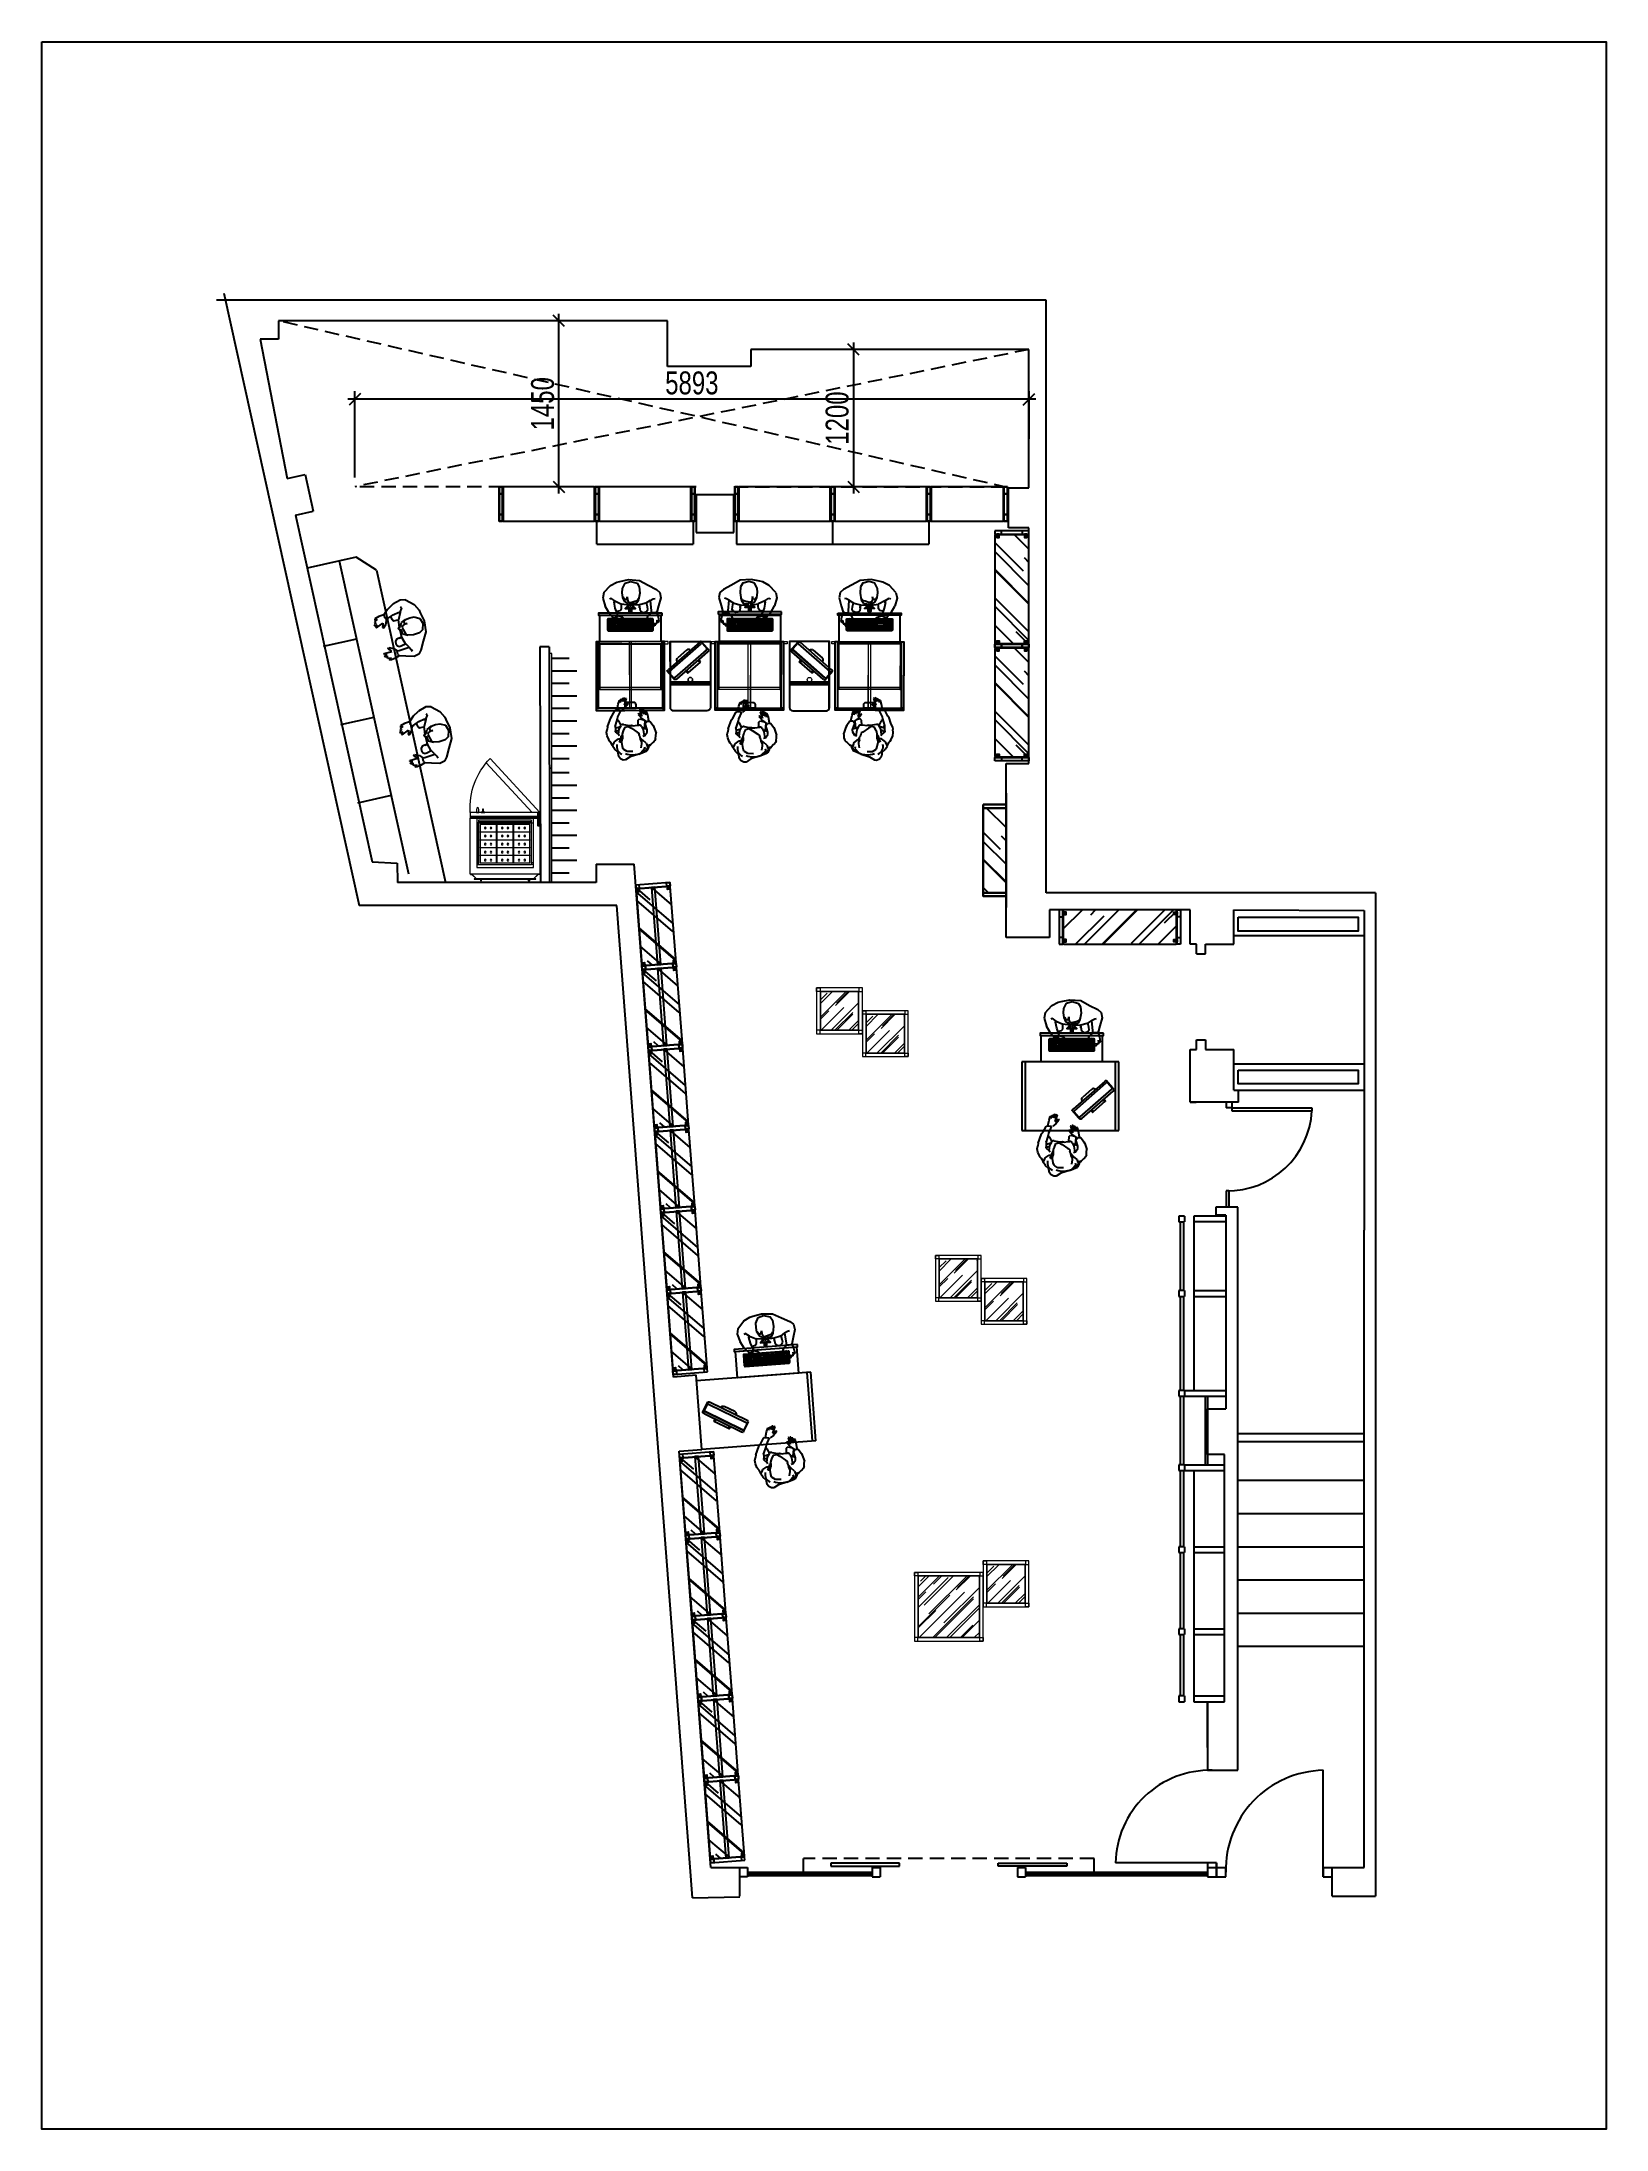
# Model space of a CAD drawing. Extents: x -62916 to 126930, y -44595 to 9525.
# Drawn here: x 113255 to 126930, y -31767 to -13522 of the extents above.
import ezdxf

# ---------------------------------------------------------------- set-up
doc = ezdxf.new("R2010")
doc.units = 0
doc.header["$LTSCALE"] = 1000
doc.header["$MEASUREMENT"] = 0
doc.header["$PDMODE"] = 34
doc.header["$PDSIZE"] = 0.1
for name, pattern in [('Discontinua JB', [0.75, 0.5, -0.25]), ('HIDDEN', [0.375, 0.25, -0.125]), ('TRAZOS2', [0.375, 0.25, -0.125])]:
    doc.linetypes.add(name, pattern=pattern)
doc.layers.get('0').update_dxf_attribs({"linetype": 'CONTINUOUS'})
doc.layers.get('Defpoints').update_dxf_attribs({"linetype": 'CONTINUOUS'})
doc.layers.add('7- Kubic Expo Metálica', color=7, linetype='CONTINUOUS', true_color=0x9da3a6)
for name, color, linetype in [('_Co MUEBLE CONCEP', 7, 'CONTINUOUS'), ('ALZADO', 7, 'CONTINUOUS'), ('Arturo', 8, 'CONTINUOUS'), ('CARPINTERIA', 4, 'CONTINUOUS'), ('Clotilde', 8, 'CONTINUOUS'), ('Imac', 8, 'CONTINUOUS'), ('Linea Capa Color 0000 JB', 7, 'CONTINUOUS'), ('Linea Capa Color 0140 Blau Vidre JB', 140, 'CONTINUOUS'), ('Linea Capa Color 0202 Lila Parets JB', 202, 'CONTINUOUS'), ('Mobiliario', 8, 'CONTINUOUS')]:
    doc.layers.add(name, color=color, linetype=linetype)
doc.layers.add('CONCEP 2D', color=7, linetype='CONTINUOUS', lineweight=15)
doc.styles.add('STYLE1', font='Arial.ttf', dxfattribs={"width": 0.75})
doc.dimstyles.new('ESCALA-1-50', dxfattribs={"dimtxt": 200, "dimasz": 100, "dimexe": 70, "dimexo": 80, "dimgap": 40, "dimtad": 1, "dimdec": 0, "dimzin": 0, "dimdsep": 46, "dimtxsty": 'STYLE1', "dimblk": 'OBLIQUE', "dimcen": 25, "dimdle": 60, "dimadec": 0, "dimazin": 0, "dimtfac": 1, "dimtdec": 0, "dimtix": 1, "dimtmove": 2, "dimatfit": 3, "dimldrblk": 'OPEN', "dimfxl": 0.05, "dimtolj": 1, "dimtzin": 0, "dimarcsym": 0})

msp = doc.modelspace()

# ---------------------------------------------------------------- blocks, each defined once
blk = doc.blocks.new('_Oblique')
at = {"color": 0, "linetype": 'ByBlock', "lineweight": -2}
blk.add_line((-0.5, -0.5), (0.5, 0.5), dxfattribs=at)
blk = doc.blocks.new('*D227')
at = {"layer": 'Defpoints', "color": 0, "ltscale": 0.5, "transparency": 16777216}
for p in [(120350, -16211), (120350, -17411), (120350, -17411)]:
    blk.add_point(p, dxfattribs=at)
at = {"layer": 'Mobiliario', "color": 0, "lineweight": -2, "ltscale": 0.5, "transparency": 16777216}
for p, q in [((120350, -16151), (120350, -17471)), ((120430, -16211), (120420, -16211)), ((120430, -17411), (120420, -17411))]:
    blk.add_line(p, q, dxfattribs=at)
at = {"layer": 'Mobiliario', "color": 0, "lineweight": -2, "ltscale": 0.5, "transparency": 16777216, "xscale": 100, "yscale": 100, "zscale": 100}
for p, rotation in [((120350, -16211), 90), ((120350, -17411), 270)]:
    blk.add_blockref('_Oblique', p, dxfattribs=dict(at, rotation=rotation))
at = {"layer": 'Mobiliario', "color": 0, "ltscale": 0.5, "transparency": 16777216, "insert": (120208, -16811), "char_height": 200, "attachment_point": 5, "rotation": 90, "style": 'STYLE1'}
blk.add_mtext('\\A1;1200', dxfattribs=at)
blk = doc.blocks.new('_Open')
at = {"color": 0, "linetype": 'ByBlock', "lineweight": -2}
for p, q in [((-1, 0.17), (0, 0)), ((-1, -0.17), (0, 0)), ((0, 0), (-1, 0))]:
    blk.add_line(p, q, dxfattribs=at)
blk = doc.blocks.new('*D228')
at = {"layer": 'Defpoints', "color": 0, "ltscale": 0.5, "transparency": 16777216}
for p in [(117775, -15961), (117775, -15961), (117775, -17411)]:
    blk.add_point(p, dxfattribs=at)
at = {"layer": 'Mobiliario', "color": 0, "lineweight": -2, "ltscale": 0.5, "transparency": 16777216}
for p, q in [((117775, -17471), (117775, -15901)), ((117855, -15961), (117845, -15961)), ((117855, -17411), (117845, -17411))]:
    blk.add_line(p, q, dxfattribs=at)
at = {"layer": 'Mobiliario', "color": 0, "lineweight": -2, "ltscale": 0.5, "transparency": 16777216, "xscale": 100, "yscale": 100, "zscale": 100}
for p, rotation in [((117775, -15961), 90), ((117775, -17411), 270)]:
    blk.add_blockref('_Oblique', p, dxfattribs=dict(at, rotation=rotation))
at = {"layer": 'Mobiliario', "color": 0, "ltscale": 0.5, "transparency": 16777216, "insert": (117633, -16686), "char_height": 200, "attachment_point": 5, "rotation": 90, "style": 'STYLE1'}
blk.add_mtext('\\A1;1450', dxfattribs=at)
blk = doc.blocks.new('*D229')
at = {"layer": 'Defpoints', "color": 0, "ltscale": 0.5, "transparency": 16777216}
for p in [(115991, -16647), (121884, -17073), (115991, -17411)]:
    blk.add_point(p, dxfattribs=at)
at = {"layer": 'Mobiliario', "color": 0, "lineweight": -2, "ltscale": 0.5, "transparency": 16777216}
for p, q in [((115991, -17331), (115991, -16577)), ((121884, -16993), (121884, -16577)), ((121944, -16647), (115931, -16647))]:
    blk.add_line(p, q, dxfattribs=at)
at = {"layer": 'Mobiliario', "color": 0, "lineweight": -2, "ltscale": 0.5, "transparency": 16777216, "xscale": 100, "yscale": 100, "zscale": 100, "rotation": 180}
blk.add_blockref('_Oblique', (115991, -16647), dxfattribs=at)
at = {"layer": 'Mobiliario', "color": 0, "lineweight": -2, "ltscale": 0.5, "transparency": 16777216, "xscale": 100, "yscale": 100, "zscale": 100}
blk.add_blockref('_Oblique', (121884, -16647), dxfattribs=at)
at = {"layer": 'Mobiliario', "color": 0, "ltscale": 0.5, "transparency": 16777216, "insert": (118937, -16505), "char_height": 200, "attachment_point": 5, "style": 'STYLE1'}
blk.add_mtext('\\A1;5893', dxfattribs=at)
blk = doc.blocks.new('Arturo')
at = {"layer": 'Arturo'}
for p, q in [((-254, 97, 0), (-242, 106, 0)), ((-248, 57, 0), (-254, 97, 0)), ((-251, -41, 0), (-235, 14, 0)), ((-235, 14, 0), (-248, 57, 0)), ((-242, 106, 0), (-239, 85, 0)), ((-239, 85, 0), (-234, 118, 0)), ((-237, 9, 0), (-221, 21, 0)), ((-234, 118, 0), (-222, 120, 0)), ((-222, 109, 0), (-217, 133, 0)), ((-222, 120, 0), (-222, 109, 0)), ((-221, 21, 0), (-194, 21, 0)), ((-217, 133, 0), (-204, 135, 0)), ((-204, 135, 0), (-201, 114, 0)), ((-201, 114, 0), (-195, 136, 0)), ((-195, 136, 0), (-185, 136, 0)), ((-161, 45, 0), (-189, 20, 0)), ((-189, 20, 0), (-189, 3, 0)), ((-189, 3, 0), (-181, -88, 0)), ((-185, 136, 0), (-182, 66, 0)), ((-182, 66, 0), (-172, 75, 0)), ((-172, 75, 0), (-155, 93, 0)), ((-144, 84, 0), (-161, 45, 0)), ((-146, 8, 0), (-156, -8, 0)), ((-155, 93, 0), (-144, 84, 0)), ((-125, 18, 0), (-146, 8, 0)), ((-106, 16, 0), (-125, 18, 0)), ((-89, 2, 0), (-106, 16, 0)), ((-82, -48, 0), (-89, 2, 0)), ((40, 98, 0), (34, 86, 0)), ((34, 86, 0), (65, 58, 0)), ((63, 89, 0), (40, 98, 0)), ((58, 155, 0), (50, 150, 0)), ((50, 150, 0), (76, 85, 0)), ((73, 137, 0), (58, 155, 0)), ((76, 85, 0), (63, 89, 0)), ((65, 58, 0), (102, 47, 0)), ((80, 161, 0), (68, 158, 0)), ((68, 158, 0), (73, 137, 0)), ((86, 0, 0), (74, -14, 0)), ((94, 142, 0), (80, 161, 0)), ((109, 6, 0), (86, 0, 0)), ((102, 154, 0), (90, 152, 0)), ((90, 152, 0), (94, 142, 0)), ((120, 127, 0), (102, 154, 0)), ((102, 47, 0), (108, 31, 0)), ((130, 61, 0), (106, 49, 0)), ((108, 31, 0), (127, -20, 0)), ((108, 31, 0), (127, -20, 0)), ((118, 4, 0), (109, 6, 0)), ((129, 144, 0), (114, 147, 0)), ((114, 147, 0), (120, 127, 0)), ((140, 105, 0), (129, 144, 0)), ((150, 57, 0), (130, 61, 0)), ((146, 60, 0), (140, 105, 0)), ((184, 17, 0), (146, 60, 0)), ((184, 17, 0), (216, -39, 0)), ((-271, -111, 0), (-251, -41, 0)), ((-262, -157, 0), (-271, -111, 0)), ((-232, -183, 0), (-262, -157, 0)), ((-205, -102, 0), (-221, -106, 0)), ((-178, -87, 0), (-205, -102, 0)), ((-178, -87, 0), (-140, -63, 0)), ((-156, -8, 0), (-153, -31, 0)), ((-153, -31, 0), (-145, -66, 0)), ((-140, -63, 0), (-84, -48, 0)), ((-86, -152, 0), (-76, -93, 0)), ((-82, -207, 0), (-86, -152, 0)), ((-85, -24, 0), (-83, -48, 0)), ((-84, -48, 0), (-20, -46, 0)), ((-66, -88, 0), (-77, -105, 0)), ((-76, -93, 0), (-58, -63, 0)), ((-43, -80, 0), (-66, -88, 0)), ((-58, -63, 0), (-31, -59, 0)), ((-18, -74, 0), (-43, -80, 0)), ((-31, -59, 0), (-20, -55, 0)), ((-20, -55, 0), (-12, -40, 0)), ((0, -70, 0), (-18, -74, 0)), ((-12, -40, 0), (-1, -35, 0)), ((-1, -35, 0), (7, -43, 0)), ((14, -76, 0), (0, -70, 0)), ((7, -43, 0), (11, -58, 0)), ((9, -47, 0), (73, -56, 0)), ((11, -58, 0), (44, -75, 0)), ((21, -94, 0), (14, -76, 0)), ((22, -120, 0), (21, -94, 0)), ((25, -102, 0), (22, -120, 0)), ((33, -95, 0), (25, -102, 0)), ((47, -97, 0), (33, -95, 0)), ((44, -75, 0), (62, -114, 0)), ((60, -118, 0), (47, -97, 0)), ((62, -114, 0), (67, -155, 0)), ((67, -155, 0), (65, -193, 0)), ((73, -37, 0), (72, -56, 0)), ((74, -14, 0), (73, -37, 0)), ((131, -84, 0), (73, -56, 0)), ((127, -20, 0), (138, -73, 0)), ((135, -59, 0), (131, -84, 0)), ((131, -84, 0), (166, -108, 0)), ((138, -73, 0), (132, -85, 0)), ((166, -108, 0), (179, -100, 0)), ((227, -156, 0), (169, -219, 0)), ((237, -109, 0), (216, -39, 0)), ((227, -156, 0), (237, -109, 0)), ((-161, -220, 0), (-232, -183, 0)), ((-85, -263, 0), (-161, -220, 0)), ((11, -270, 0), (-85, -263, 0)), ((-63, -238, 0), (-82, -207, 0)), ((-7, -253, 0), (-63, -238, 0)), ((41, -239, 0), (-7, -253, 0)), ((88, -254, 0), (11, -270, 0)), ((65, -193, 0), (41, -239, 0)), ((113, -249, 0), (88, -254, 0)), ((169, -219, 0), (113, -249, 0))]:
    blk.add_line(p, q, dxfattribs=at)
blk = doc.blocks.new('Mostrador Kubic Mòdul Info Opción 1 Planta')
at = {"color": 7}
for points in [[(598, 600), (0, 600), (0, 581), (598, 581)], [(0, 0), (598, 0), (598, 600), (0, 600)], [(19, 581), (0, 581), (0, 0), (19, 0)], [(598, 581), (579, 581), (579, 0), (598, 0)], [(576, 19), (22, 19), (22, 0), (576, 0)]]:
    blk.add_lwpolyline(points, close=True, dxfattribs=at)
blk.add_lwpolyline([(269, 531), (329, 531, 0.414214), (349, 551), (349, 581), (249, 581), (249, 551, 0.414214)], format="xyb", close=True, dxfattribs=at)
at = {"color": 7, "linetype": 'Discontinua JB', "lineweight": 13, "ltscale": 10}
blk.add_lwpolyline([(289, 581), (289, 0), (308, 0), (308, 581)], close=True, dxfattribs=at)
at = {"color": 8, "lineweight": 13, "ltscale": 10}
for points in [[(22, 19), (32, 19), (32, 419), (22, 419)], [(576, 19), (566, 19), (566, 419), (576, 419)]]:
    blk.add_lwpolyline(points, close=True, dxfattribs=at)
at = {"color": 7, "lineweight": 13, "ltscale": 10}
for points in [[(32, 400), (566, 400), (566, 419), (32, 419)], [(32, 19), (566, 19), (566, 400), (32, 400)]]:
    blk.add_lwpolyline(points, close=True, dxfattribs=at)
blk = doc.blocks.new('FLECHA')
at = {"color": 7}
for points in [[(0, 0), (44, -47), (12, -47), (12, -72), (0, -72), (-12, -72), (-12, -47), (-44, -47)], [(0, -7), (32, -42), (7, -42), (7, -67), (0, -67), (-7, -67), (-7, -42), (-32, -42)]]:
    blk.add_lwpolyline(points, close=True, dxfattribs=at)
blk = doc.blocks.new('Planta Teclat Imac JB')
at = {"layer": 'Imac'}
for points in [[(200, 99, 0.414201), (193, 105), (-193, 105, 0.38771), (-200, 100), (-200, 6, 0.414201), (-193, 0), (193, 0, 0.414201), (200, 6)], [(-178, 100, 0.450069), (-179, 102), (-192, 102, 0.45007), (-193, 100), (-193, 91, 0.411174), (-192, 90), (-179, 90, 0.411173), (-178, 91)], [(-179, 86, 0.414201), (-180, 87), (-192, 87, 0.414201), (-193, 86), (-193, 74, 0.414188), (-192, 73), (-180, 73, 0.414201), (-179, 74)], [(-167, 69, 0.414201), (-169, 70), (-192, 70, 0.414201), (-193, 69), (-193, 57, 0.414188), (-192, 56), (-169, 56, 0.414201), (-167, 57)], [(-164, 52, 0.414201), (-166, 54), (-192, 54, 0.414201), (-193, 52), (-193, 40, 0.414188), (-192, 39), (-166, 39, 0.414201), (-164, 40)], [(-156, 36, 0.414201), (-157, 37), (-192, 37, 0.414201), (-193, 36), (-193, 24, 0.414188), (-192, 22), (-157, 22, 0.414201), (-156, 24)], [(-167, 19, 0.414201), (-169, 20), (-192, 20, 0.414201), (-193, 19), (-193, 7, 0.414188), (-192, 6), (-169, 6, 0.414201), (-167, 7)], [(-161, 86, 0.414201), (-163, 87), (-175, 87, 0.414201), (-176, 86), (-176, 74, 0.414188), (-175, 73), (-163, 73, 0.414201), (-161, 74)], [(-160, 100, 0.450069), (-161, 102), (-174, 102, 0.45007), (-175, 100), (-175, 91, 0.411174), (-174, 90), (-161, 90, 0.411173), (-160, 91)], [(-147, 19, 0.414201), (-148, 20), (-164, 20, 0.414201), (-165, 19), (-165, 7, 0.414188), (-164, 6), (-148, 6, 0.414201), (-147, 7)], [(-150, 69, 0.414201), (-151, 70), (-163, 70, 0.414201), (-164, 69), (-164, 57, 0.414188), (-163, 56), (-151, 56, 0.414201), (-150, 57)], [(-147, 52, 0.414201), (-148, 54), (-160, 54, 0.414201), (-161, 52), (-161, 40, 0.414188), (-160, 39), (-148, 39, 0.414201), (-147, 40)], [(-144, 86, 0.414201), (-145, 87), (-157, 87, 0.414201), (-158, 86), (-158, 74, 0.414188), (-157, 73), (-145, 73, 0.414201), (-144, 74)], [(-141, 100, 0.450069), (-143, 102), (-156, 102, 0.45007), (-157, 100), (-157, 91, 0.411174), (-156, 90), (-143, 90, 0.411173), (-141, 91)], [(-138, 36, 0.414201), (-139, 37), (-151, 37, 0.414201), (-153, 36), (-153, 24, 0.414188), (-151, 22), (-139, 22, 0.414201), (-138, 24)], [(-132, 69, 0.414201), (-134, 70), (-146, 70, 0.414201), (-147, 69), (-147, 57, 0.414188), (-146, 56), (-134, 56, 0.414201), (-132, 57)], [(-129, 52, 0.414201), (-131, 54), (-143, 54, 0.414201), (-144, 52), (-144, 40, 0.414188), (-143, 39), (-131, 39, 0.414201), (-129, 40)], [(-121, 19, 0.414201), (-122, 20), (-143, 20, 0.414201), (-144, 19), (-144, 7, 0.414188), (-143, 6), (-122, 6, 0.414201), (-121, 7)], [(-126, 86, 0.414201), (-128, 87), (-140, 87, 0.414201), (-141, 86), (-141, 74, 0.414188), (-140, 73), (-128, 73, 0.414201), (-126, 74)], [(-123, 100, 0.450069), (-125, 102), (-138, 102, 0.45007), (-139, 100), (-139, 91, 0.411174), (-138, 90), (-125, 90, 0.411173), (-123, 91)], [(-121, 36, 0.414201), (-122, 37), (-134, 37, 0.414201), (-135, 36), (-135, 24, 0.414188), (-134, 22), (-122, 22, 0.414201), (-121, 24)], [(-115, 69, 0.414201), (-116, 70), (-128, 70, 0.414201), (-129, 69), (-129, 57, 0.414188), (-128, 56), (-116, 56, 0.414201), (-115, 57)], [(-112, 52, 0.414201), (-113, 54), (-125, 54, 0.414201), (-126, 52), (-126, 40, 0.414188), (-125, 39), (-113, 39, 0.414201), (-112, 40)], [(-109, 86, 0.414201), (-110, 87), (-122, 87, 0.414201), (-123, 86), (-123, 74, 0.414188), (-122, 73), (-110, 73, 0.414201), (-109, 74)], [(-105, 100, 0.450069), (-106, 102), (-120, 102, 0.45007), (-121, 100), (-121, 91, 0.411174), (-120, 90), (-106, 90, 0.411173), (-105, 91)], [(-104, 36, 0.414201), (-105, 37), (-117, 37, 0.414201), (-118, 36), (-118, 24, 0.414188), (-117, 22), (-105, 22, 0.414201), (-104, 24)], [(-17, 19, 0.414201), (-18, 20), (-117, 20, 0.414201), (-118, 19), (-118, 7, 0.414188), (-117, 6), (-18, 6, 0.414201), (-17, 7)], [(-98, 69, 0.414201), (-99, 70), (-111, 70, 0.414201), (-112, 69), (-112, 57, 0.414188), (-111, 56), (-99, 56, 0.414201), (-98, 57)], [(-95, 52, 0.414201), (-96, 54), (-108, 54, 0.414201), (-109, 52), (-109, 40, 0.414188), (-108, 39), (-96, 39, 0.414201), (-95, 40)], [(-91, 86, 0.414201), (-93, 87), (-105, 87, 0.414201), (-106, 86), (-106, 74, 0.414188), (-105, 73), (-93, 73, 0.414201), (-91, 74)], [(-87, 100, 0.450069), (-88, 102), (-102, 102, 0.45007), (-103, 100), (-103, 91, 0.411174), (-102, 90), (-88, 90, 0.411173), (-87, 91)], [(-86, 36, 0.414201), (-87, 37), (-99, 37, 0.414201), (-101, 36), (-101, 24, 0.414188), (-99, 22), (-87, 22, 0.414201), (-86, 24)], [(-80, 69, 0.414201), (-82, 70), (-94, 70, 0.414201), (-95, 69), (-95, 57, 0.414188), (-94, 56), (-82, 56, 0.414201), (-80, 57)], [(-77, 52, 0.414201), (-79, 54), (-91, 54, 0.414201), (-92, 52), (-92, 40, 0.414188), (-91, 39), (-79, 39, 0.414201), (-77, 40)], [(-74, 86, 0.414201), (-75, 87), (-87, 87, 0.414201), (-88, 86), (-88, 74, 0.414188), (-87, 73), (-75, 73, 0.414201), (-74, 74)], [(-69, 100, 0.450069), (-70, 102), (-83, 102, 0.45007), (-85, 100), (-85, 91, 0.411174), (-83, 90), (-70, 90, 0.411173), (-69, 91)], [(-69, 36, 0.414201), (-70, 37), (-82, 37, 0.414201), (-83, 36), (-83, 24, 0.414188), (-82, 22), (-70, 22, 0.414201), (-69, 24)], [(-63, 69, 0.414201), (-64, 70), (-76, 70, 0.414201), (-77, 69), (-77, 57, 0.414188), (-76, 56), (-64, 56, 0.414201), (-63, 57)], [(-60, 52, 0.414201), (-62, 54), (-74, 54, 0.414201), (-75, 52), (-75, 40, 0.414188), (-74, 39), (-62, 39, 0.414201), (-60, 40)], [(-56, 86, 0.414201), (-57, 87), (-70, 87, 0.414201), (-71, 86), (-71, 74, 0.414188), (-70, 73), (-57, 73, 0.414201), (-56, 74)], [(-51, 100, 0.450069), (-52, 102), (-65, 102, 0.45007), (-67, 100), (-67, 91, 0.411174), (-65, 90), (-52, 90, 0.411173), (-51, 91)], [(-52, 36, 0.414201), (-53, 37), (-65, 37, 0.414201), (-66, 36), (-66, 24, 0.414188), (-65, 22), (-53, 22, 0.414201), (-52, 24)], [(-46, 69, 0.414201), (-47, 70), (-59, 70, 0.414201), (-60, 69), (-60, 57, 0.414188), (-59, 56), (-47, 56, 0.414201), (-46, 57)], [(-43, 52, 0.414201), (-44, 54), (-56, 54, 0.414201), (-57, 52), (-57, 40, 0.414188), (-56, 39), (-44, 39, 0.414201), (-43, 40)], [(-39, 86, 0.414201), (-40, 87), (-52, 87, 0.414201), (-53, 86), (-53, 74, 0.414188), (-52, 73), (-40, 73, 0.414201), (-39, 74)], [(-34, 36, 0.414201), (-35, 37), (-47, 37, 0.414201), (-49, 36), (-49, 24, 0.414188), (-47, 22), (-35, 22, 0.414201), (-34, 24)], [(-33, 100, 0.450069), (-34, 102), (-47, 102, 0.45007), (-48, 100), (-48, 91, 0.411174), (-47, 90), (-34, 90, 0.411173), (-33, 91)], [(-28, 69, 0.414201), (-30, 70), (-42, 70, 0.414201), (-43, 69), (-43, 57, 0.414188), (-42, 56), (-30, 56, 0.414201), (-28, 57)], [(-25, 52, 0.414201), (-27, 54), (-39, 54, 0.414201), (-40, 52), (-40, 40, 0.414188), (-39, 39), (-27, 39, 0.414201), (-25, 40)], [(-22, 86, 0.414201), (-23, 87), (-35, 87, 0.414201), (-36, 86), (-36, 74, 0.414188), (-35, 73), (-23, 73, 0.414201), (-22, 74)], [(-17, 36, 0.414201), (-18, 37), (-30, 37, 0.414201), (-31, 36), (-31, 24, 0.414188), (-30, 22), (-18, 22, 0.414201), (-17, 24)], [(-15, 100, 0.450069), (-16, 102), (-29, 102, 0.45007), (-30, 100), (-30, 91, 0.411174), (-29, 90), (-16, 90, 0.411173), (-15, 91)], [(-11, 69, 0.414201), (-12, 70), (-24, 70, 0.414201), (-25, 69), (-25, 57, 0.414188), (-24, 56), (-12, 56, 0.414201), (-11, 57)], [(-8, 52, 0.414201), (-9, 54), (-21, 54, 0.414201), (-22, 52), (-22, 40, 0.414188), (-21, 39), (-9, 39, 0.414201), (-8, 40)], [(-4, 86, 0.414201), (-5, 87), (-18, 87, 0.414201), (-19, 86), (-19, 74, 0.414188), (-18, 73), (-5, 73, 0.414201), (-4, 74)], [(1, 36, 0.414201), (0, 37), (-12, 37, 0.414201), (-14, 36), (-14, 24, 0.414188), (-12, 22), (0, 22, 0.414201), (1, 24)], [(9, 19, 0.414201), (8, 20), (-13, 20, 0.414201), (-14, 19), (-14, 7, 0.414188), (-13, 6), (8, 6, 0.414201), (9, 7)], [(4, 100, 0.450069), (2, 102), (-11, 102, 0.45007), (-12, 100), (-12, 91, 0.411174), (-11, 90), (2, 90, 0.411173), (4, 91)], [(7, 69, 0.414201), (6, 70), (-7, 70, 0.414201), (-8, 69), (-8, 57, 0.414188), (-7, 56), (6, 56, 0.414201), (7, 57)], [(10, 52, 0.414201), (8, 54), (-4, 54, 0.414201), (-5, 52), (-5, 40, 0.414188), (-4, 39), (8, 39, 0.414201), (10, 40)], [(13, 86, 0.414201), (12, 87), (0, 87, 0.414201), (-1, 86), (-1, 74, 0.414188), (0, 73), (12, 73, 0.414201), (13, 74)], [(18, 36, 0.414201), (17, 37), (5, 37, 0.414201), (3, 36), (3, 24, 0.414188), (5, 22), (17, 22, 0.414201), (18, 24)], [(22, 100, 0.450069), (21, 102), (7, 102, 0.45007), (6, 100), (6, 91, 0.411174), (7, 90), (21, 90, 0.411173), (22, 91)], [(24, 69, 0.414201), (22, 70), (10, 70, 0.414201), (9, 69), (9, 57, 0.414188), (10, 56), (22, 56, 0.414201), (24, 57)], [(27, 52, 0.414201), (25, 54), (13, 54, 0.414201), (12, 52), (12, 40, 0.414188), (13, 39), (25, 39, 0.414201), (27, 40)], [(30, 19, 0.414201), (29, 20), (13, 20, 0.414201), (12, 19), (12, 7, 0.414188), (13, 6), (29, 6, 0.414201), (30, 7)], [(30, 86, 0.414201), (29, 87), (17, 87, 0.414201), (16, 86), (16, 74, 0.414188), (17, 73), (29, 73, 0.414201), (30, 74)], [(58, 36, 0.414201), (57, 37), (22, 37, 0.414201), (21, 36), (21, 24, 0.414188), (22, 22), (57, 22, 0.414201), (58, 24)], [(40, 100, 0.450069), (39, 102), (25, 102, 0.45007), (24, 100), (24, 91, 0.411174), (25, 90), (39, 90, 0.411173), (40, 91)], [(41, 69, 0.414201), (40, 70), (28, 70, 0.414201), (27, 69), (27, 57, 0.414188), (28, 56), (40, 56, 0.414201), (41, 57)], [(58, 52, 0.414201), (57, 54), (31, 54, 0.414201), (30, 52), (30, 40, 0.414188), (31, 39), (57, 39, 0.414201), (58, 40)], [(58, 19, 0.414201), (57, 20), (33, 20, 0.414201), (32, 19), (32, 7, 0.414188), (33, 6), (57, 6, 0.414201), (58, 7)], [(58, 86, 0.414201), (57, 87), (34, 87, 0.414201), (33, 86), (33, 74, 0.414188), (34, 73), (57, 73, 0.414201), (58, 74)], [(58, 100, 0.450069), (57, 102), (44, 102, 0.45007), (42, 100), (42, 91, 0.411174), (44, 90), (57, 90, 0.411173), (58, 91)], [(58, 69, 0.414201), (57, 70), (45, 70, 0.414201), (44, 69), (44, 57, 0.414188), (45, 56), (57, 56, 0.414201), (58, 57)], [(83, 100, 0.450069), (82, 102), (70, 102, 0.45007), (69, 100), (69, 91, 0.411174), (70, 90), (82, 90, 0.411173), (83, 91)], [(83, 86, 0.414201), (82, 87), (70, 87, 0.414201), (69, 86), (69, 74, 0.414188), (70, 73), (82, 73, 0.414201), (83, 74)], [(83, 69, 0.414201), (82, 70), (70, 70, 0.414201), (69, 69), (69, 57, 0.414188), (70, 56), (82, 56, 0.414201), (83, 57)], [(83, 36, 0.414201), (82, 37), (70, 37, 0.414201), (69, 36), (69, 24, 0.414188), (70, 22), (82, 22, 0.414201), (83, 24)], [(83, 19, 0.414201), (82, 20), (70, 20, 0.414201), (69, 19), (69, 7, 0.414188), (70, 6), (82, 6, 0.414201), (83, 7)], [(101, 100, 0.450069), (100, 102), (88, 102, 0.45007), (86, 100), (86, 91, 0.411174), (88, 90), (100, 90, 0.411173), (101, 91)], [(101, 86, 0.414201), (100, 87), (88, 87, 0.414201), (86, 86), (86, 74, 0.414188), (88, 73), (100, 73, 0.414201), (101, 74)], [(101, 69, 0.414201), (100, 70), (88, 70, 0.414201), (86, 69), (86, 57, 0.414188), (88, 56), (100, 56, 0.414201), (101, 57)], [(101, 36, 0.414201), (100, 37), (88, 37, 0.414201), (86, 36), (86, 24, 0.414188), (88, 22), (100, 22, 0.414201), (101, 24)], [(101, 19, 0.414201), (100, 20), (88, 20, 0.414201), (86, 19), (86, 7, 0.414188), (88, 6), (100, 6, 0.414201), (101, 7)], [(118, 100, 0.450069), (117, 102), (105, 102, 0.45007), (103, 100), (103, 91, 0.411174), (105, 90), (117, 90, 0.411173), (118, 91)], [(118, 86, 0.414201), (117, 87), (105, 87, 0.414201), (103, 86), (103, 74, 0.414188), (105, 73), (117, 73, 0.414201), (118, 74)], [(118, 69, 0.414201), (117, 70), (105, 70, 0.414201), (103, 69), (103, 57, 0.414188), (105, 56), (117, 56, 0.414201), (118, 57)], [(118, 36, 0.414201), (117, 37), (105, 37, 0.414201), (103, 36), (103, 24, 0.414188), (105, 22), (117, 22, 0.414201), (118, 24)], [(118, 19, 0.414201), (117, 20), (105, 20, 0.414201), (103, 19), (103, 7, 0.414188), (105, 6), (117, 6, 0.414201), (118, 7)], [(144, 100, 0.450069), (143, 102), (131, 102, 0.45007), (129, 100), (129, 91, 0.411174), (131, 90), (143, 90, 0.411173), (144, 91)], [(144, 86, 0.414201), (143, 87), (131, 87, 0.414201), (129, 86), (129, 74, 0.414188), (131, 73), (143, 73, 0.414201), (144, 74)], [(144, 69, 0.414201), (143, 70), (131, 70, 0.414201), (129, 69), (129, 57, 0.414188), (131, 56), (143, 56, 0.414201), (144, 57)], [(144, 52, 0.414201), (143, 54), (131, 54, 0.414201), (129, 52), (129, 40, 0.414188), (131, 39), (143, 39, 0.414201), (144, 40)], [(144, 36, 0.414201), (143, 37), (131, 37, 0.414201), (129, 36), (129, 24, 0.414188), (131, 22), (143, 22, 0.414201), (144, 24)], [(161, 19, 0.414201), (160, 20), (131, 20, 0.414201), (129, 19), (129, 7, 0.414188), (131, 6), (160, 6, 0.414201), (161, 7)], [(161, 100, 0.450069), (160, 102), (148, 102, 0.45007), (147, 100), (147, 91, 0.411174), (148, 90), (160, 90, 0.411173), (161, 91)], [(161, 86, 0.414201), (160, 87), (148, 87, 0.414201), (147, 86), (147, 74, 0.414188), (148, 73), (160, 73, 0.414201), (161, 74)], [(161, 69, 0.414201), (160, 70), (148, 70, 0.414201), (147, 69), (147, 57, 0.414188), (148, 56), (160, 56, 0.414201), (161, 57)], [(161, 52, 0.414201), (160, 54), (148, 54, 0.414201), (147, 52), (147, 40, 0.414188), (148, 39), (160, 39, 0.414201), (161, 40)], [(161, 36, 0.414201), (160, 37), (148, 37, 0.414201), (147, 36), (147, 24, 0.414188), (148, 22), (160, 22, 0.414201), (161, 24)], [(179, 100, 0.450069), (178, 102), (166, 102, 0.45007), (164, 100), (164, 91, 0.411174), (166, 90), (178, 90, 0.411173), (179, 91)], [(179, 86, 0.414201), (178, 87), (166, 87, 0.414201), (164, 86), (164, 74, 0.414188), (166, 73), (178, 73, 0.414201), (179, 74)], [(179, 69, 0.414201), (178, 70), (166, 70, 0.414201), (164, 69), (164, 57, 0.414188), (166, 56), (178, 56, 0.414201), (179, 57)], [(179, 52, 0.414201), (178, 54), (166, 54, 0.414201), (164, 52), (164, 40, 0.414188), (166, 39), (178, 39, 0.414201), (179, 40)], [(179, 36, 0.414201), (178, 37), (166, 37, 0.414201), (164, 36), (164, 24, 0.414188), (166, 22), (178, 22, 0.414201), (179, 24)], [(179, 19, 0.414201), (178, 20), (166, 20, 0.414201), (164, 19), (164, 7, 0.414188), (166, 6), (178, 6, 0.414201), (179, 7)], [(196, 100, 0.450069), (195, 102), (183, 102, 0.45007), (181, 100), (181, 91, 0.411174), (183, 90), (195, 90, 0.411173), (196, 91)], [(196, 86, 0.414201), (195, 87), (183, 87, 0.414201), (181, 86), (181, 74, 0.414188), (183, 73), (195, 73, 0.414201), (196, 74)], [(196, 69, 0.414201), (195, 70), (183, 70, 0.414201), (181, 69), (181, 57, 0.414188), (183, 56), (195, 56, 0.414201), (196, 57)], [(196, 52, 0.414201), (195, 54), (183, 54, 0.414201), (181, 52), (181, 40, 0.414188), (183, 39), (195, 39, 0.414201), (196, 40)], [(196, 36, 0.414201), (195, 37), (183, 37, 0.414201), (181, 36), (181, 7, 0.414188), (183, 6), (195, 6, 0.414201), (196, 7)]]:
    blk.add_lwpolyline(points, format="xyb", close=True, dxfattribs=at)
blk = doc.blocks.new('Planta Imac JB')
at = {"layer": 'Imac'}
for p, q in [((-198, 130), (-198, 111)), ((-198, 111), (-198, 27)), ((-193, 44), (-193, 110)), ((184, 42), (-184, 42)), ((-183, 113), (183, 113)), ((-183, 23), (183, 23)), ((182, 134), (-182, 134)), ((182, 115), (-182, 115)), ((-76, 134), (-74, 155)), ((-74, 152), (-75, 134)), ((-75, 18), (-75, 23)), ((-72, 157), (72, 157)), ((-65, 134), (-72, 152)), ((-70, 156), (-63, 134)), ((-51, 0), (51, 0)), ((70, 156), (63, 134)), ((65, 134), (72, 152)), ((76, 134), (74, 155)), ((74, 152), (75, 134)), ((75, 18), (75, 23)), ((193, 44), (193, 110)), ((198, 130), (198, 111)), ((198, 111), (198, 27))]:
    blk.add_line(p, q, dxfattribs=at)
for centre, radius, start, end in [((-72, 155), 2.12, 19.0624, 176.7674), ((-73, 152), 1.06, 19.0624, 176.7674), ((72, 155), 2.12, 3.2326, 160.9376), ((73, 152), 1.06, 3.2326, 160.9376)]:
    blk.add_arc(centre, radius, start, end, dxfattribs=at)
for centre, major_axis, ratio, start_param, end_param in [((-182, 130), (-15.6, 0), 0.260994, 4.712389, 6.283185), ((-182, 111), (-15.6, 0), 0.260994, 4.712389, 6.283185), ((-183, 27), (-14.5, 0), 0.280083, 0, 1.570832), ((-183, 110), (-9.68, 0), 0.280083, 4.712389, 6.283185), ((-184, 44), (-9.02, 0), 0.29004, 0, 1.570796), ((-51, 18), (-23.4, 0), 0.769865, 0, 1.570796)]:
    blk.add_ellipse(centre, major_axis=major_axis, ratio=ratio, start_param=start_param, end_param=end_param, dxfattribs=at)
at = {"layer": 'Imac', "extrusion": (0, 0, -1)}
for centre, major_axis, ratio, start_param, end_param in [((51, 18), (23.4, 0), 0.769865, 0, 1.570796), ((182, 130), (15.6, 0), 0.260994, 4.712389, 6.283185), ((182, 111), (15.6, 0), 0.260994, 4.712389, 6.283185), ((183, 110), (9.68, 0), 0.280083, 4.712389, 6.283185), ((183, 27), (14.5, 0), 0.280083, 0, 1.600948), ((184, 44), (9.02, 0), 0.29004, 0, 1.570796)]:
    blk.add_ellipse(centre, major_axis=major_axis, ratio=ratio, start_param=start_param, end_param=end_param, dxfattribs=at)
blk = doc.blocks.new('Planta Expo Kubic JB')
at = {"layer": '7- Kubic Expo Metálica', "color": 7}
blk.add_lwpolyline([(348, 577, 0.414214), (318, 607), (28, 607, 0.310319), (0, 588), (0, 377), (348, 377)], format="xyb", close=True, dxfattribs=at)
for points in [[(0, 357), (348, 357), (348, 377), (0, 377)], [(348, 357), (0, 357), (0, 2), (348, 2)]]:
    blk.add_lwpolyline(points, close=True, dxfattribs=at)
at = {"layer": '7- Kubic Expo Metálica', "color": 7, "lineweight": 13, "ltscale": 10}
blk.add_circle((173, 335), 20, dxfattribs=at)
blk = doc.blocks.new('Mostrador Kubic Melamina Planta Accessoris Expo Esquerra')
for points in [[(566, -231), (32, -231), (32, 0), (566, 0)], [(22, -250), (576, -250), (576, -231), (22, -231)]]:
    blk.add_lwpolyline(points, close=True)
at = {"xscale": -1}
blk.add_blockref('Planta Expo Kubic JB', (-52, -2), dxfattribs=at)
at = {"color": 7, "rotation": 41.22742395024817}
blk.add_blockref('Planta Imac JB', (-154, 108), dxfattribs=at)
at = {"color": 7}
blk.add_blockref('Planta Teclat Imac JB', (299, -200), dxfattribs=at)
at = {"color": 7, "linetype": 'Continuous', "xscale": -1, "rotation": 180}
blk.add_blockref('FLECHA', (299, -337), dxfattribs=at)
blk = doc.blocks.new('Clotilde')
at = {"layer": 'Clotilde'}
for p, q in [((-95, 180, 0), (-87, 183, 0)), ((-89, 162, 0), (-75, 192, 0)), ((-87, 183, 0), (-89, 162, 0)), ((-75, 192, 0), (-67, 191, 0)), ((-69, 169, 0), (-58, 202, 0)), ((-67, 191, 0), (-69, 169, 0)), ((-58, 202, 0), (-50, 200, 0)), ((-50, 200, 0), (-57, 167, 0)), ((-57, 167, 0), (-43, 199, 0)), ((-34, 196, 0), (-54, 137, 0)), ((-43, 199, 0), (-34, 196, 0)), ((-187, -20, 0), (-171, 28, 0)), ((-171, 28, 0), (-159, 41, 0)), ((-159, 41, 0), (-131, 93, 0)), ((-131, 93, 0), (-125, 99, 0)), ((-113, 18, 0), (-131, -41, 0)), ((-125, 99, 0), (-107, 100, 0)), ((-117, 9, 0), (-102, 1, 0)), ((-116, 8, 0), (-102, 1, 0)), ((-114, 100, 0), (-105, 148, 0)), ((-110, 36, 0), (-113, 18, 0)), ((-82, 95, 0), (-110, 36, 0)), ((-107, 100, 0), (-82, 95, 0)), ((-105, 148, 0), (-95, 180, 0)), ((-102, 1, 0), (-81, -41, 0)), ((-45, 117, 0), (-73, 95, 0)), ((-54, 137, 0), (-42, 143, 0)), ((-18, 149, 0), (-45, 117, 0)), ((-42, 143, 0), (-26, 160, 0)), ((-26, 160, 0), (-18, 149, 0)), ((68, -38, 0), (70, 6, 0)), ((68, -38, 0), (70, 6, 0)), ((76, 64), (70, 56)), ((70, 56), (101, 21)), ((70, 6, 0), (82, 18, 0)), ((70, 6, 0), (82, 18, 0)), ((93, 47), (76, 64)), ((91, 100), (82, 97)), ((82, 97), (102, 38)), ((82, 18, 0), (117, 10, 0)), ((82, 18, 0), (117, 10, 0)), ((106, 64), (91, 100)), ((102, 38), (93, 47)), ((106, 103), (98, 102)), ((98, 102), (106, 64)), ((101, 21), (136, -3)), ((124, 59), (106, 103)), ((123, 94), (115, 93)), ((115, 93), (124, 59)), ((117, 10, 0), (129, -2, 0)), ((117, 10, 0), (129, -2, 0)), ((139, 52), (123, 94)), ((143, 81), (135, 85)), ((135, 85), (139, 52)), ((154, 50), (143, 81)), ((163, 2), (154, 50)), ((-207, -101, 0), (-202, -76, 0)), ((-203, -131, 0), (-207, -101, 0)), ((-189, -162, 0), (-203, -131, 0)), ((-199, -52, 0), (-202, -76, 0)), ((-199, -52, 0), (-187, -20, 0)), ((-181, -176, 0), (-189, -162, 0)), ((-170, -187, 0), (-181, -176, 0)), ((-141, -188, 0), (-138, -181, 0)), ((-138, -181, 0), (-104, -156, 0)), ((-130, -72, 0), (-133, -94, 0)), ((-133, -94, 0), (-104, -119, 0)), ((-123, -91, 0), (-132, -86, 0)), ((-125, -60, 0), (-131, -39, 0)), ((-131, -41, 0), (-130, -72, 0)), ((-130, -62, 0), (-87, -50, 0)), ((-130, -72, 0), (-130, -72, 0)), ((-130, -72, 0), (-130, -72, 0)), ((-124, -102, 0), (-123, -91, 0)), ((-123, -91, 0), (-116, -85, 0)), ((-116, -85, 0), (-101, -80, 0)), ((-116, -85, 0), (-101, -80, 0)), ((-104, -119, 0), (-98, -69, 0)), ((-104, -119, 0), (-97, -130, 0)), ((-104, -156, 0), (-83, -157, 0)), ((-98, -69, 0), (-81, -40, 0)), ((-96, -186, 0), (-92, -177, 0)), ((-92, -177, 0), (-74, -144, 0)), ((-83, -157, 0), (-78, -135, 0)), ((-83, -191, 0), (-75, -152, 0)), ((-78, -135, 0), (-72, -131, 0)), ((-75, -152, 0), (-72, -131, 0)), ((-74, -187, 0), (-71, -165, 0)), ((-72, -131, 0), (-67, -117, 0)), ((-71, -165, 0), (-66, -152, 0)), ((-67, -117, 0), (-63, -97, 0)), ((-67, -125, 0), (-67, -117, 0)), ((-65, -130, 0), (-67, -125, 0)), ((-66, -152, 0), (-65, -130, 0)), ((-63, -97, 0), (-58, -86, 0)), ((-60, -31, 0), (9, -44, 0)), ((-58, -86, 0), (-44, -56, 0)), ((-44, -56, 0), (-17, -48, 0)), ((-17, -48, 0), (10, -65, 0)), ((-13, -40, 0), (9, -38, 0)), ((9, -44, 0), (78, -37, 0)), ((9, -38, 0), (33, -42, 0)), ((10, -65, 0), (60, -98, 0)), ((60, -98, 0), (73, -105, 0)), ((73, -105, 0), (77, -123, 0)), ((80, -132, 0), (77, -123, 0)), ((87, -142, 0), (80, -132, 0)), ((90, -165, 0), (87, -142, 0)), ((103, -166, 0), (88, -149, 0)), ((90, -165, 0), (98, -186, 0)), ((98, -48, 0), (113, -78, 0)), ((103, -59, 0), (147, -73, 0)), ((103, -59, 0), (123, -65, 0)), ((103, -166, 0), (110, -168, 0)), ((110, -133, 0), (128, -129, 0)), ((140, -194, 0), (110, -168, 0)), ((113, -78, 0), (121, -130, 0)), ((129, -2, 0), (123, -65, 0)), ((129, -2, 0), (123, -65, 0)), ((128, -129, 0), (147, -100, 0)), ((130, -22, 0), (146, -3, 0)), ((148, -79, 0), (130, -22, 0)), ((146, -3, 0), (172, -2, 0)), ((147, -100, 0), (148, -79, 0)), ((172, -2, 0), (199, -40, 0)), ((206, -182, 0), (196, -189, 0)), ((199, -40, 0), (207, -55, 0)), ((215, -171, 0), (206, -182, 0)), ((207, -55, 0), (225, -106, 0)), ((222, -153, 0), (215, -171, 0)), ((222, -153, 0), (223, -130, 0)), ((223, -129, 0), (225, -106, 0)), ((-157, -210, 0), (-170, -187, 0)), ((-153, -217, 0), (-157, -210, 0)), ((-155, -220, 0), (-141, -188, 0)), ((-136, -246, 0), (-155, -220, 0)), ((-135, -249, 0), (-136, -246, 0)), ((-110, -273, 0), (-135, -249, 0)), ((-111, -264, 0), (-104, -309, 0)), ((-85, -330, 0), (-104, -309, 0)), ((-61, -342, 0), (-85, -330, 0)), ((-67, -224, 0), (-74, -187, 0)), ((-61, -245, 0), (-67, -224, 0)), ((-55, -249, 0), (-61, -245, 0)), ((-42, -341, 0), (-61, -342, 0)), ((-27, -267, 0), (-55, -249, 0)), ((-1, -314, 0), (-42, -341, 0)), ((22, -269, 0), (-27, -267, 0)), ((73, -290, 0), (-1, -314, 0)), ((73, -290, 0), (144, -261, 0)), ((129, -242, 0), (91, -282, 0)), ((98, -199, 0), (92, -236, 0)), ((98, -186, 0), (98, -199, 0)), ((100, -274, 0), (132, -258, 0)), ((125, -227, 0), (129, -242, 0)), ((132, -258, 0), (154, -234, 0)), ((140, -194, 0), (142, -201, 0)), ((142, -201, 0), (154, -234, 0)), ((159, -233, 0), (144, -261, 0)), ((176, -210, 0), (148, -218, 0)), ((176, -210, 0), (159, -225, 0)), ((159, -225, 0), (159, -233, 0)), ((196, -189, 0), (176, -210, 0))]:
    blk.add_line(p, q, dxfattribs=at)
for centre, radius, start, end in [((-64, -51, 0), 20, 78.9566, 148.4768), ((80, -57, 0), 20, 26.3788, 95.8989), ((-50, -224, 0), 68.8, 165.4788, 250.626), ((20, -104, 0), 192, 251.0264, 291.9182)]:
    blk.add_arc(centre, radius, start, end, dxfattribs=at)
blk = doc.blocks.new('A$C1176482E')
at = {"layer": 'CONCEP 2D'}
for p, q in [((0.024, 0.575), (0.023, 0.575)), ((0.023, 0.575), (0.023, 0.035)), ((0.064, 0.595), (0.024, 0.555)), ((0.024, 0.035), (0.024, 0.575)), ((0.024, 0.555), (0.024, 0.544)), ((0.025, 0.555), (0.065, 0.595)), ((0.025, 0.544), (0.025, 0.555)), ((0.065, 0.607), (0.064, 0.607)), ((0.064, 0.607), (0.064, 0.595)), ((0.065, 0), (0.065, 0.61)), ((0.065, 0.61), (0.555, 0.61)), ((0.065, 0.595), (0.065, 0.607)), ((0.555, 0.553), (0.124, 0.553)), ((0.124, 0.553), (0.124, 0.057)), ((0.509, 0.551), (0.154, 0.551)), ((0.169, 0.551), (0.154, 0.551)), ((0.169, 0.538), (0.169, 0.551)), ((0.555, 0.61), (0.555, 0.019)), ((0.563, 0.609), (0.555, 0.61)), ((0.555, 0.61), (0.555, 0.019)), ((0.555, 0.019), (0.555, 0.61)), ((0.57, 0.61), (0.563, 0.609)), ((0.563, 0.609), (0.563, 0.019)), ((0.57, 0.019), (0.57, 0.61)), ((0.57, 0.019), (0.57, 0.61)), ((0.605, 0.61), (0.57, 0.61)), ((0.57, 0.61), (0.57, 0.019)), ((0.605, 0), (0.605, 0.61)), ((0.632, 0.556), (0.605, 0.556)), ((0.605, 0.556), (0.605, 0.534)), ((0, 0.513), (0, 0.516)), ((0.024, 0.544), (0.025, 0.544)), ((0.149, 0.546), (0.149, 0.538)), ((0.149, 0.546), (0.149, 0.538)), ((0.514, 0.538), (0.149, 0.538)), ((0.149, 0.538), (0.149, 0.073)), ((0.149, 0.538), (0.514, 0.538)), ((0.149, 0.538), (0.169, 0.538)), ((0.499, 0.523), (0.164, 0.523)), ((0.164, 0.523), (0.164, 0.088)), ((0.164, 0.377), (0.164, 0.38)), ((0.164, 0.38), (0.499, 0.38)), ((0.499, 0.377), (0.164, 0.377)), ((0.229, 0.38), (0.229, 0.523)), ((0.229, 0.523), (0.232, 0.523)), ((0.232, 0.38), (0.229, 0.38)), ((0.229, 0.234), (0.229, 0.377)), ((0.229, 0.377), (0.232, 0.377)), ((0.232, 0.523), (0.232, 0.38)), ((0.232, 0.377), (0.232, 0.234)), ((0.296, 0.38), (0.296, 0.523)), ((0.296, 0.523), (0.299, 0.523)), ((0.299, 0.38), (0.296, 0.38)), ((0.296, 0.234), (0.296, 0.377)), ((0.296, 0.377), (0.299, 0.377)), ((0.299, 0.523), (0.299, 0.38)), ((0.299, 0.377), (0.299, 0.234)), ((0.364, 0.38), (0.364, 0.523)), ((0.364, 0.523), (0.367, 0.523)), ((0.367, 0.38), (0.364, 0.38)), ((0.364, 0.234), (0.364, 0.377)), ((0.364, 0.377), (0.367, 0.377)), ((0.367, 0.523), (0.367, 0.38)), ((0.367, 0.377), (0.367, 0.234)), ((0.432, 0.38), (0.432, 0.523)), ((0.432, 0.523), (0.435, 0.523)), ((0.435, 0.38), (0.432, 0.38)), ((0.432, 0.234), (0.432, 0.377)), ((0.432, 0.377), (0.435, 0.377)), ((0.435, 0.523), (0.435, 0.38)), ((0.435, 0.377), (0.435, 0.234)), ((0.499, 0.088), (0.499, 0.523)), ((0.499, 0.38), (0.499, 0.377)), ((0.514, 0.538), (0.514, 0.546)), ((0.514, 0.073), (0.514, 0.538)), ((0.514, 0.538), (0.514, 0.073)), ((0.537, 0.538), (0.514, 0.538)), ((0.532, 0.538), (0.527, 0.538)), ((0.527, 0.538), (0.527, 0.073)), ((0.537, 0.538), (0.532, 0.538)), ((0.537, 0.073), (0.537, 0.538)), ((0.537, 0.073), (0.537, 0.538)), ((0.605, 0.534), (0.632, 0.534)), ((0.608, 0.513), (0.605, 0.513)), ((0.605, 0.513), (0.605, 0.483)), ((0.605, 0.483), (0.608, 0.483)), ((0.605, 0.068), (1.04, 0.469)), ((0.605, 0), (1.077, 0.435)), ((0.608, 0.483), (0.608, 0.513)), ((0.608, 0.499), (0.636, 0.499)), ((0.608, 0.497), (0.608, 0.499)), ((0.636, 0.497), (0.608, 0.497)), ((0.636, 0.499), (0.636, 0.497)), ((0.164, 0.231), (0.164, 0.234)), ((0.164, 0.234), (0.499, 0.234)), ((0.499, 0.231), (0.164, 0.231)), ((0.232, 0.234), (0.229, 0.234)), ((0.229, 0.088), (0.229, 0.231)), ((0.229, 0.231), (0.232, 0.231)), ((0.232, 0.231), (0.232, 0.088)), ((0.299, 0.234), (0.296, 0.234)), ((0.296, 0.088), (0.296, 0.231)), ((0.296, 0.231), (0.299, 0.231)), ((0.299, 0.231), (0.299, 0.088)), ((0.367, 0.234), (0.364, 0.234)), ((0.364, 0.088), (0.364, 0.231)), ((0.364, 0.231), (0.367, 0.231)), ((0.367, 0.231), (0.367, 0.088)), ((0.435, 0.234), (0.432, 0.234)), ((0.432, 0.088), (0.432, 0.231)), ((0.432, 0.231), (0.435, 0.231)), ((0.435, 0.231), (0.435, 0.088)), ((0.499, 0.234), (0.499, 0.231)), ((0, 0.097), (0, 0.094)), ((0.023, 0.035), (0.024, 0.035)), ((0.024, 0.055), (0.024, 0.066)), ((0.024, 0.066), (0.025, 0.066)), ((0.064, 0.015), (0.024, 0.055)), ((0.025, 0.066), (0.025, 0.055)), ((0.025, 0.055), (0.065, 0.015)), ((0.064, 0.003), (0.064, 0.015)), ((0.065, 0.003), (0.064, 0.003)), ((0.065, 0.015), (0.065, 0.003)), ((0.555, 0), (0.065, 0)), ((0.124, 0.057), (0.555, 0.057)), ((0.149, 0.073), (0.514, 0.073)), ((0.149, 0.065), (0.149, 0.073)), ((0.149, 0.073), (0.514, 0.073)), ((0.149, 0.065), (0.149, 0.073)), ((0.149, 0.073), (0.169, 0.073)), ((0.509, 0.06), (0.154, 0.06)), ((0.169, 0.06), (0.154, 0.06)), ((0.164, 0.088), (0.499, 0.088)), ((0.169, 0.073), (0.169, 0.06)), ((0.232, 0.088), (0.229, 0.088)), ((0.299, 0.088), (0.296, 0.088)), ((0.367, 0.088), (0.364, 0.088)), ((0.435, 0.088), (0.432, 0.088)), ((0.49, 0.019), (0.598, 0.019)), ((0.49, 0.007), (0.598, 0.007)), ((0.514, 0.073), (0.537, 0.073)), ((0.514, 0.073), (0.514, 0.065)), ((0.527, 0.073), (0.537, 0.073)), ((0.555, 0.007), (0.555, 0)), ((0.555, 0.007), (0.555, 0)), ((0.555, 0), (0.555, 0.007)), ((0.555, 0), (0.57, 0)), ((0.559, 0.007), (0.559, 0)), ((0.563, 0.007), (0.563, 0)), ((0.566, 0.007), (0.566, 0)), ((0.57, 0.007), (0.57, 0)), ((0.57, 0), (0.57, 0.007)), ((0.57, 0), (0.57, 0.007)), ((0.57, 0), (0.605, 0))]:
    blk.add_line(p, q, dxfattribs=at)
at = {"layer": 'CONCEP 2D', "extrusion": (0, 0, -1)}
for centre, major_axis, ratio, start_param, end_param in [((0.154, 0.546), (0.00354, 0.00354), 1, 3.926991, 5.497787), ((0.154, 0.546), (0.00354, 0.00354), 1, 3.926991, 5.497787), ((0.509, 0.546), (0.00354, 0.00354), 1, -0.785398, 0.785398), ((0.616, -0.034), (0.429, 0.498), 0.955066, -0.751621, 0.068627), ((0.189, 0.478), (-0.0053, 0.0053), 1, 3.141593, 9.424778), ((0.189, 0.428), (-0.0053, 0.0053), 1, 3.141593, 9.424778), ((0.259, 0.478), (-0.0053, 0.0053), 1, 3.141593, 9.424778), ((0.259, 0.428), (0.0053, 0.0053), 1, 1.570796326794813, 7.853981633974399), ((0.329, 0.478), (-0.0053, 0.0053), 1, 3.141593, 9.424778), ((0.329, 0.428), (0.0053, 0.0053), 1, 1.570796326794813, 7.853981633974399), ((0.399, 0.478), (-0.0053, 0.0053), 1, 3.141593, 9.424778), ((0.399, 0.428), (0.0053, 0.0053), 1, 1.570796326794813, 7.853981633974399), ((0.469, 0.478), (-0.0053, 0.0053), 1, 3.141593, 9.424778), ((0.469, 0.428), (0.0053, 0.0053), 1, 1.570796326794813, 7.853981633974399), ((0.189, 0.33), (-0.0053, 0.0053), 1, 3.141593, 9.424778), ((0.189, 0.28), (-0.0053, 0.0053), 1, 3.141593, 9.424778), ((0.189, 0.183), (-0.0053, 0.0053), 1, 3.141593, 9.424778), ((0.259, 0.33), (0.0053, 0.0053), 1, 1.570796326794813, 7.853981633974399), ((0.259, 0.28), (0.0053, 0.0053), 1, 1.570796326794813, 7.853981633974399), ((0.259, 0.183), (0.0053, 0.0053), 1, 1.570796326794813, 7.853981633974399), ((0.329, 0.33), (0.0053, 0.0053), 1, 1.570796326794813, 7.853981633974399), ((0.329, 0.28), (0.0053, 0.0053), 1, 1.570796326794813, 7.853981633974399), ((0.329, 0.183), (0.0053, 0.0053), 1, 1.570796326794813, 7.853981633974399), ((0.399, 0.33), (0.0053, 0.0053), 1, 1.570796326794813, 7.853981633974399), ((0.399, 0.28), (0.0053, 0.0053), 1, 1.570796326794813, 7.853981633974399), ((0.399, 0.183), (0.0053, 0.0053), 1, 1.570796326794813, 7.853981633974399), ((0.469, 0.33), (0.0053, 0.0053), 1, 1.570796326794813, 7.853981633974399), ((0.469, 0.28), (0.0053, 0.0053), 1, 1.570796326794813, 7.853981633974399), ((0.469, 0.183), (0.0053, 0.0053), 1, 1.570796326794813, 7.853981633974399), ((0.023, 0.048), (-0.038, 0.038), 1, 0.343437, 0.785398), ((0.154, 0.065), (-0.00354, 0.00354), 1, 3.926991, 5.497787), ((0.154, 0.065), (-0.00354, 0.00354), 1, 3.926991, 5.497787), ((0.189, 0.133), (0.0053, 0.0053), 1, 1.570796326794813, 7.853981633974399), ((0.259, 0.133), (0.0053, 0.0053), 1, 1.570796326794813, 7.853981633974399), ((0.329, 0.133), (0.0053, 0.0053), 1, 1.570796326794813, 7.853981633974399), ((0.399, 0.133), (-0.0053, 0.0053), 1, 3.141593, 9.424778), ((0.469, 0.133), (0.0053, 0.0053), 1, 1.570796326794813, 7.853981633974399), ((0.49, 0.013), (-0.00418, 0.00418), 1, 3.926991, 7.068584), ((0.493, 0.013), (-0.00179, 0.00179), 1, 4.712389, 10.995574), ((0.509, 0.065), (-0.00354, 0.00354), 1, 2.356194, 3.926991), ((0.598, 0.013), (0.00418, 0.00418), 1, -0.785398, 2.356194)]:
    blk.add_ellipse(centre, major_axis=major_axis, ratio=ratio, start_param=start_param, end_param=end_param, dxfattribs=at)
at = {"layer": 'CONCEP 2D'}
for centre, major_axis, ratio, start_param, end_param in [((0.632, 0.545), (-0.0168, 0.0023), 0.632293, 1.658453, 4.800045), ((0.023, 0.468), (-0.038, 0.038), 1, -0.785398, -0.343437), ((0.023, 0.562), (0.038, 0.038), 1, 3.48503, 3.926991), ((0.023, 0.142), (-0.038, 0.038), 1, 1.914234, 2.356194), ((0.539, 0.013), (0.00179, 0.00179), 1, 3.141593, 9.424778), ((0.598, 0.013), (0.00179, 0.00179), 1, 3.141593, 9.424778)]:
    blk.add_ellipse(centre, major_axis=major_axis, ratio=ratio, start_param=start_param, end_param=end_param, dxfattribs=at)

# ---------------------------------------------------------------- dimensions: what is measured, and where the dimension line sits
at = {"layer": 'Mobiliario', "ltscale": 0.5}
for base, p1, p2, picture, middle in [((117775.2, -15961.1), (117775.2, -17410.9), (117775.2, -15961.1), '*D228', (117633.1, -16686)), ((120350, -17411.1), (120350, -16211.1), (120350, -17411.1), '*D227', (120207.9, -16811.1))]:
    dim = msp.add_linear_dim(base=base, p1=p1, p2=p2, angle=90, dimstyle='ESCALA-1-50', dxfattribs=at)
    dim.commit()
    dim.dimension.update_dxf_attribs({"geometry": picture, "text_midpoint": middle})
dim = msp.add_linear_dim(base=(115991, -16647.2), p1=(121883.9, -17073.2), p2=(115991, -17410.5), dimstyle='ESCALA-1-50', dxfattribs=at)
dim.commit()
dim.dimension.update_dxf_attribs({"geometry": '*D229', "text_midpoint": (118937.4, -16505)})

# ---------------------------------------------------------------- hatches: boundary and pattern name
at = {"layer": 'Linea Capa Color 0000 JB', "ltscale": 10}
h = msp.add_hatch(color=256, dxfattribs=at)
h.set_gradient(color1=(214, 214, 214), color2=(214, 214, 214), tint=1)
h.paths.add_polyline_path([(117252.6, -17713.1), (117282.6, -17713.1), (117282.6, -17413.1), (117252.6, -17413.1)])
h.paths.add_polyline_path([(118122.6, -17713.1), (118092.6, -17713.1), (118092.6, -17413.1), (118122.6, -17413.1)])
h = msp.add_hatch(color=256, dxfattribs=at)
h.set_gradient(color1=(214, 214, 214), color2=(214, 214, 214), tint=1)
h.paths.add_polyline_path([(118092.6, -17713.1), (118122.6, -17713.1), (118122.6, -17413.1), (118092.6, -17413.1)])
h.paths.add_polyline_path([(118962.6, -17713.1), (118932.6, -17713.1), (118932.6, -17413.1), (118962.6, -17413.1)])
h = msp.add_hatch(color=256, dxfattribs=at)
h.set_gradient(color1=(214, 214, 214), color2=(214, 214, 214), tint=1)
h.paths.add_polyline_path([(119312.5, -17713.1), (119342.5, -17713.1), (119342.5, -17413.1), (119312.5, -17413.1)])
h.paths.add_polyline_path([(120182.5, -17713.1), (120152.5, -17713.1), (120152.5, -17413.1), (120182.5, -17413.1)])
h = msp.add_hatch(color=256, dxfattribs=at)
h.set_gradient(color1=(214, 214, 214), color2=(214, 214, 214), tint=1)
h.paths.add_polyline_path([(120152.5, -17713.1), (120182.5, -17713.1), (120182.5, -17413.1), (120152.5, -17413.1)])
h.paths.add_polyline_path([(121022.4, -17713.1), (120992.4, -17713.1), (120992.4, -17413.1), (121022.4, -17413.1)])
at = {"layer": 'Linea Capa Color 0000 JB', "lineweight": 13, "ltscale": 10}
h = msp.add_hatch(dxfattribs=at)
h.set_pattern_fill('AR-RROOF', color=150, scale=5, angle=45)
h.set_pattern_definition([(45, (-353211.2, -25321.5), (107.763073, 287.368196), [1905, -254, 635, -127]), (45, (-353136.67, -25157.16), (-209.23997, 29.634845), [381, -41.91, 762, -95.25]), (45, (-353242.63, -25200.26), (406.805602, 527.141034), [1016, -177.8, 508, -127])])
h.paths.add_polyline_path([(120060.4, -22158.3), (120394.4, -22158.3), (120394.4, -21824.3), (120060.4, -21824.3)])
h = msp.add_hatch(dxfattribs=at)
h.set_pattern_fill('AR-RROOF', color=150, scale=5, angle=45)
h.set_pattern_definition([(45, (-352811.2, -25521.5), (107.763073, 287.368196), [1905, -254, 635, -127]), (45, (-352736.67, -25357.16), (-209.23997, 29.634845), [381, -41.91, 762, -95.25]), (45, (-352842.63, -25400.26), (406.805602, 527.141034), [1016, -177.8, 508, -127])])
h.paths.add_polyline_path([(120460.4, -22358.3), (120794.4, -22358.3), (120794.4, -22024.3), (120460.4, -22024.3)])
h = msp.add_hatch(dxfattribs=at)
h.set_pattern_fill('AR-RROOF', color=150, scale=5, angle=45)
h.set_pattern_definition([(45, (-352172.73, -27659.95), (107.763073, 287.368196), [1905, -254, 635, -127]), (45, (-352098.2, -27495.61), (-209.23997, 29.634845), [381, -41.91, 762, -95.25]), (45, (-352204.16, -27538.72), (406.805602, 527.141034), [1016, -177.8, 508, -127])])
h.paths.add_polyline_path([(121098.8, -24496.7), (121432.8, -24496.7), (121432.8, -24162.7), (121098.8, -24162.7)])
h = msp.add_hatch(dxfattribs=at)
h.set_pattern_fill('AR-RROOF', color=150, scale=5, angle=45)
h.set_pattern_definition([(45, (-351772.73, -27859.95), (107.763073, 287.368196), [1905, -254, 635, -127]), (45, (-351698.2, -27695.61), (-209.23997, 29.634845), [381, -41.91, 762, -95.25]), (45, (-351804.16, -27738.72), (406.805602, 527.141034), [1016, -177.8, 508, -127])])
h.paths.add_polyline_path([(121498.8, -24696.7), (121832.8, -24696.7), (121832.8, -24362.7), (121498.8, -24362.7)])
h = msp.add_hatch(dxfattribs=at)
h.set_pattern_fill('AR-RROOF', color=150, scale=5, angle=45)
h.set_pattern_definition([(45, (-352154.93, -30429.83), (107.763073, 287.368196), [1905, -254, 635, -127]), (45, (-352080.4, -30265.5), (-209.23997, 29.634845), [381, -41.91, 762, -95.25]), (45, (-352186.365, -30308.6), (406.805602, 527.141034), [1016, -177.8, 508, -127])])
h.paths.add_polyline_path([(120916.6, -27466.6), (121450.6, -27466.6), (121450.6, -26932.6), (120916.6, -26932.6)])
h = msp.add_hatch(dxfattribs=at)
h.set_pattern_fill('AR-RROOF', color=150, scale=5, angle=45)
h.set_pattern_definition([(45, (-351754.93, -30329.83), (107.763073, 287.368196), [1905, -254, 635, -127]), (45, (-351680.4, -30165.5), (-209.23997, 29.634845), [381, -41.91, 762, -95.25]), (45, (-351786.365, -30208.6), (406.805602, 527.141034), [1016, -177.8, 508, -127])])
h.paths.add_polyline_path([(121516.6, -27166.6), (121850.6, -27166.6), (121850.6, -26832.6), (121516.6, -26832.6)])
at = {"layer": 'Linea Capa Color 0140 Blau Vidre JB', "ltscale": 10}
h = msp.add_hatch(dxfattribs=at)
h.set_pattern_fill('AR-RROOF', color=256, scale=10, angle=-45, style=0)
h.set_pattern_definition([(315, (145476.98, -99858.54), (574.7364, -215.52615), [3810, -508, 1270, -254]), (315, (145805.66, -100007.6), (59.2697, 418.48), [762, -83.82, 1524, -190.5]), (315, (145719.45, -99795.68), (1054.28207, -813.6112), [2032, -355.6, 1016, -254])])
h.paths.add_polyline_path([(121583.9, -17836.8), (121583.9, -18776.8), (121588.9, -18781.8), (121878.9, -18781.8), (121883.9, -18776.8), (121883.9, -17836.8), (121878.9, -17831.8), (121588.9, -17831.8)])
h = msp.add_hatch(dxfattribs=at)
h.set_pattern_fill('AR-RROOF', color=256, scale=10, angle=-45, style=0)
h.set_pattern_definition([(315, (145476.98, -100848.5), (574.7364, -215.52615), [3810, -508, 1270, -254]), (315, (145805.66, -100997.58), (59.2697, 418.48), [762, -83.82, 1524, -190.5]), (315, (145719.45, -100785.64), (1054.28207, -813.6112), [2032, -355.6, 1016, -254])])
h.paths.add_polyline_path([(121583.9, -18826.7), (121583.9, -19766.7), (121588.9, -19771.7), (121878.9, -19771.7), (121883.9, -19766.7), (121883.9, -18826.7), (121878.9, -18821.7), (121588.9, -18821.7)])
h = msp.add_hatch(dxfattribs=at)
h.set_pattern_fill('AR-RROOF', color=256, scale=10, angle=-45, style=0)
h.set_pattern_definition([(315, (145276.98, -102291.77), (574.7364, -215.52615), [3810, -508, 1270, -254]), (315, (145605.66, -102440.84), (59.2697, 418.48), [762, -83.82, 1524, -190.5]), (315, (145519.45, -102228.91), (1054.28207, -813.6112), [2032, -355.6, 1016, -254])])
h.paths.add_polyline_path([(121483.9, -20225), (121483.9, -20954), (121488.9, -20959), (121681.9, -20959), (121683.9, -20957), (121683.9, -20222), (121681.9, -20220), (121488.9, -20220)])
h = msp.add_hatch(dxfattribs=at)
h.set_pattern_fill('AR-RROOF', color=256, scale=10, angle=139.37523, style=0)
h.set_pattern_definition([(139.37523, (88740.06, 58113.04), (-589.5036, 171.0526), [3810, -508, 1270, -254]), (139.37523, (88400.97, 58236.6), (-27.172, -421.782), [762, -83.82, 1524, -190.5]), (139.37523, (88503.1, 58031.87), (-1113.27846, 730.81116), [2032, -355.6, 1016, -254])])
h.paths.add_polyline_path([(118799.8, -21572.7), (118748.7, -20904.7), (118449.6, -20927.6), (118500.7, -21595.6)])
h = msp.add_hatch(dxfattribs=at)
h.set_pattern_fill('AR-RROOF', color=256, scale=10, angle=45, style=0)
h.set_pattern_definition([(45, (204250.65, 2483.57), (215.52615, 574.7364), [3810, -508, 1270, -254]), (45, (204399.72, 2812.25), (-418.48, 59.2697), [762, -83.82, 1524, -190.5]), (45, (204187.79, 2726.04), (813.6112, 1054.28207), [2032, -355.6, 1016, -254])])
h.paths.add_polyline_path([(122188.9, -21409.5), (123168.9, -21409.5), (123173.9, -21404.5), (123173.9, -21114.5), (123168.9, -21109.5), (122188.9, -21109.5), (122183.9, -21114.5), (122183.9, -21404.5)])
h = msp.add_hatch(dxfattribs=at)
h.set_pattern_fill('AR-RROOF', color=256, scale=10, angle=139.37523, style=0)
h.set_pattern_definition([(139.37523, (88794.23, 57405.15), (-589.5036, 171.0526), [3810, -508, 1270, -254]), (139.37523, (88455.13, 57528.7), (-27.172, -421.782), [762, -83.82, 1524, -190.5]), (139.37523, (88557.26, 57323.97), (-1113.27846, 730.81116), [2032, -355.6, 1016, -254])])
h.paths.add_polyline_path([(118854, -22280.6), (118802.9, -21612.6), (118503.7, -21635.5), (118554.9, -22303.5)])
h = msp.add_hatch(dxfattribs=at)
h.set_pattern_fill('AR-RROOF', color=256, scale=10, angle=139.37523, style=0)
h.set_pattern_definition([(139.37523, (88848.4, 56697.25), (-589.5036, 171.0526), [3810, -508, 1270, -254]), (139.37523, (88509.3, 56820.8), (-27.172, -421.782), [762, -83.82, 1524, -190.5]), (139.37523, (88611.42, 56616.07), (-1113.27846, 730.81116), [2032, -355.6, 1016, -254])])
h.paths.add_polyline_path([(118908.1, -22988.5), (118857, -22320.5), (118557.9, -22343.4), (118609, -23011.4)])
h = msp.add_hatch(dxfattribs=at)
h.set_pattern_fill('AR-RROOF', color=256, scale=10, angle=139.37523, style=0)
h.set_pattern_definition([(139.37523, (88902.55, 55989.35), (-589.5036, 171.0526), [3810, -508, 1270, -254]), (139.37523, (88563.46, 56112.9), (-27.172, -421.782), [762, -83.82, 1524, -190.5]), (139.37523, (88665.59, 55908.18), (-1113.27846, 730.81116), [2032, -355.6, 1016, -254])])
h.paths.add_polyline_path([(118962.3, -23696.4), (118911.2, -23028.4), (118612.1, -23051.3), (118663.2, -23719.3)])
h = msp.add_hatch(dxfattribs=at)
h.set_pattern_fill('AR-RROOF', color=256, scale=10, angle=139.37523, style=0)
h.set_pattern_definition([(139.37523, (88956.7, 55281.45), (-589.5036, 171.0526), [3810, -508, 1270, -254]), (139.37523, (88617.62, 55405.02), (-27.172, -421.782), [762, -83.82, 1524, -190.5]), (139.37523, (88719.75, 55200.28), (-1113.27846, 730.81116), [2032, -355.6, 1016, -254])])
h.paths.add_polyline_path([(119016.5, -24404.3), (118965.4, -23736.3), (118666.2, -23759.2), (118717.3, -24427.2)])
h = msp.add_hatch(dxfattribs=at)
h.set_pattern_fill('AR-RROOF', color=256, scale=10, angle=139.37523, style=0)
h.set_pattern_definition([(139.37523, (89010.87, 54573.56), (-589.5036, 171.0526), [3810, -508, 1270, -254]), (139.37523, (88671.78, 54697.12), (-27.172, -421.782), [762, -83.82, 1524, -190.5]), (139.37523, (88773.91, 54492.38), (-1113.27846, 730.81116), [2032, -355.6, 1016, -254])])
h.paths.add_polyline_path([(119070.6, -25112.2), (119019.5, -24444.2), (118720.4, -24467.1), (118771.5, -25135.1)])
h = msp.add_hatch(dxfattribs=at)
h.set_pattern_fill('AR-RROOF', color=256, scale=10, angle=139.37523, style=0)
h.set_pattern_definition([(139.37523, (89120.74, 53137.55), (-589.5036, 171.0526), [3810, -508, 1270, -254]), (139.37523, (88781.65, 53261.1), (-27.172, -421.782), [762, -83.82, 1524, -190.5]), (139.37523, (88883.78, 53056.37), (-1113.27846, 730.81116), [2032, -355.6, 1016, -254])])
h.paths.add_polyline_path([(119180.5, -26548.2), (119129.4, -25880.2), (118830.3, -25903.1), (118881.4, -26571.1)])
h = msp.add_hatch(dxfattribs=at)
h.set_pattern_fill('AR-RROOF', color=256, scale=10, angle=139.37523, style=0)
h.set_pattern_definition([(139.37523, (89174.9, 52429.65), (-589.5036, 171.0526), [3810, -508, 1270, -254]), (139.37523, (88835.8, 52553.2), (-27.172, -421.782), [762, -83.82, 1524, -190.5]), (139.37523, (88937.94, 52348.47), (-1113.27846, 730.81116), [2032, -355.6, 1016, -254])])
h.paths.add_polyline_path([(119234.7, -27256.1), (119183.5, -26588.1), (118884.4, -26611), (118935.5, -27279)])
h = msp.add_hatch(dxfattribs=at)
h.set_pattern_fill('AR-RROOF', color=256, scale=10, angle=139.37523, style=0)
h.set_pattern_definition([(139.37523, (89229.07, 51721.75), (-589.5036, 171.0526), [3810, -508, 1270, -254]), (139.37523, (88889.98, 51845.3), (-27.172, -421.782), [762, -83.82, 1524, -190.5]), (139.37523, (88992.1, 51640.58), (-1113.27846, 730.81116), [2032, -355.6, 1016, -254])])
h.paths.add_polyline_path([(119288.8, -27964), (119237.7, -27296), (118938.6, -27318.9), (118989.7, -27986.9)])
h = msp.add_hatch(dxfattribs=at)
h.set_pattern_fill('AR-RROOF', color=256, scale=10, angle=139.37523, style=0)
h.set_pattern_definition([(139.37523, (89283.23, 51013.85), (-589.5036, 171.0526), [3810, -508, 1270, -254]), (139.37523, (88944.14, 51137.42), (-27.172, -421.782), [762, -83.82, 1524, -190.5]), (139.37523, (89046.27, 50932.68), (-1113.27846, 730.81116), [2032, -355.6, 1016, -254])])
h.paths.add_polyline_path([(119343, -28671.9), (119291.9, -28003.9), (118992.7, -28026.8), (119043.9, -28694.8)])
h = msp.add_hatch(dxfattribs=at)
h.set_pattern_fill('AR-RROOF', color=256, scale=10, angle=139.37523, style=0)
h.set_pattern_definition([(139.37523, (89337.4, 50305.96), (-589.5036, 171.0526), [3810, -508, 1270, -254]), (139.37523, (88998.3, 50429.52), (-27.172, -421.782), [762, -83.82, 1524, -190.5]), (139.37523, (89100.43, 50224.78), (-1113.27846, 730.81116), [2032, -355.6, 1016, -254])])
h.paths.add_polyline_path([(119397.1, -29379.8), (119346, -28711.8), (119046.9, -28734.7), (119098, -29402.7)])

# ---------------------------------------------------------------- linework, layer by layer
at = {"ltscale": 0.5}
for p, q in [((122033.9, -15781.1), (114781.4, -15781.1)), ((114846.7, -15719.6), (116029.1, -21069.9)), ((122033.9, -20959.5), (122033.9, -15781.1)), ((118723.9, -15961.1), (115323.9, -15961.1)), ((115323.9, -15961.1), (115323.9, -16121.1)), ((118723.9, -16361.1), (118723.9, -15961.1)), ((115323.9, -16121.1), (115163.9, -16121.1)), ((115163.9, -16121.1), (115400.9, -17338.3)), ((121883.9, -16211.1), (119453.9, -16211.1)), ((119453.9, -16211.1), (119453.9, -16361.1)), ((121883.9, -17419.5), (121883.9, -16211.1)), ((119453.9, -16361.1), (118723.9, -16361.1)), ((115400.9, -17338.3), (115557.2, -17303.7)), ((115557.2, -17303.7), (115628.4, -17626)), ((117252.6, -17413.1), (117253.2, -17713.1)), ((118092.6, -17413.1), (118093.2, -17713.1)), ((119303.9, -17481.1), (118973.9, -17481.1)), ((118973.9, -17481.1), (118973.9, -17811.1)), ((119303.9, -17811.1), (119303.9, -17481.1)), ((121703.9, -17769.5), (121703.9, -17419.5)), ((121703.9, -17419.5), (121883.9, -17419.5)), ((115472.1, -17660.5), (115628.4, -17626)), ((115472.1, -17660.5), (116141.8, -20690.5)), ((118106.9, -17913.1), (118106.9, -17713.1)), ((118947.6, -17713.1), (118947.6, -17913.1)), ((118973.9, -17811.1), (119303.9, -17811.1)), ((119327.5, -17713.1), (119326.8, -17913.1)), ((120167.5, -17713.1), (120167.5, -17913.1)), ((121007.4, -17713.1), (121007.4, -17913.1)), ((121883.9, -17769.5), (121703.9, -17769.5)), ((121883.9, -19829.5), (121883.9, -17769.5)), ((116001.9, -18027.5), (115574.2, -18122.1)), ((116180.8, -18141.6), (116001.9, -18027.5)), ((118106.9, -17913.1), (118947.6, -17913.1)), ((119326.8, -17913.1), (121007.4, -17913.1)), ((116180.8, -18141.6), (116783.7, -20869.9)), ((117689.7, -18811.5), (117609.7, -18811.6)), ((117609.7, -18811.6), (117613.5, -20870.1)), ((117689.7, -18811.5), (117693.5, -20869.9)), ((121683.9, -21349.5), (121683.9, -19829.5)), ((121683.9, -19829.5), (121883.9, -19829.5)), ((116141.8, -20690.5), (116360.6, -20700)), ((116360.6, -20700), (116364.2, -20869.9)), ((118102, -20710.4), (118102, -20869.9)), ((118102, -20710.4), (118433, -20710.4)), ((118456.2, -21014.3), (118433, -20710.4)), ((118102, -20869.9), (116364.2, -20869.9)), ((124913.9, -20959.5), (122033.9, -20959.5)), ((124913.9, -20959.5), (124913.9, -29729.5)), ((118279.9, -21069.9), (116029.1, -21069.9)), ((118943.6, -29744.3), (118279.9, -21069.9)), ((118775.9, -25192), (118456.2, -21014.3)), ((123293.9, -21109.5), (122063.9, -21109.5)), ((122063.9, -21109.5), (122063.9, -21349.5)), ((123293.9, -21409.5), (123293.9, -21109.5)), ((123673.9, -21409.5), (123673.9, -21109.5)), ((123673.9, -21109.5), (124813.9, -21114.6)), ((124813.9, -21114.6), (124813.9, -23909.5)), ((123673.9, -21334.3), (124813.9, -21334.3)), ((122063.9, -21349.5), (121683.9, -21349.5)), ((123347.4, -21409.5), (123293.9, -21409.5)), ((123347.4, -21494.5), (123347.4, -21409.5)), ((123347.4, -21494.5), (123427.4, -21494.5)), ((123427.4, -21494.5), (123427.4, -21409.5)), ((123427.4, -21409.5), (123673.9, -21409.5)), ((123347.4, -22329.5), (123347.4, -22244.5)), ((123347.4, -22244.5), (123427.4, -22244.5)), ((123427.4, -22244.5), (123427.4, -22329.5)), ((122670.5, -22437.1), (121820.5, -22437.1)), ((121820.5, -22437.1), (121820.5, -23037.1)), ((121850.5, -22437.1), (121850.5, -23037.1)), ((122640.5, -23037.1), (122640.5, -22437.1)), ((122670.5, -23037.1), (122670.5, -22437.1)), ((123293.9, -22789.9), (123293.9, -22329.5)), ((123293.9, -22329.5), (123347.4, -22329.5)), ((123427.4, -22329.5), (123673.9, -22329.5)), ((123673.9, -22684.9), (123673.9, -22329.5)), ((123673.9, -22456.2), (124813.9, -22456.2)), ((123715, -22789.9), (123293.9, -22789.9)), ((123293.9, -22789.9), (123343.9, -22789.9)), ((123673.9, -22684.9), (124813.9, -22684.9)), ((123715, -22789.9), (123715, -22684.9)), ((121820.5, -23037.1), (122670.5, -23037.1)), ((123708.7, -23708.5), (123515.8, -23708.5)), ((123515.8, -23708.5), (123515.8, -23778.5)), ((123708.7, -28629.5), (123708.7, -23708.5)), ((123603.9, -23778.5), (123515.8, -23778.5)), ((123603.9, -23778.5), (123603.9, -25469.5)), ((124813.9, -29479.5), (124813.9, -23909.5)), ((118975.3, -25176.8), (118775.9, -25192)), ((119024.9, -25824.9), (118975.3, -25176.8)), ((119976.2, -25150.4), (118979.1, -25226.6)), ((119992, -25750.9), (119946.3, -25152.6)), ((120021.9, -25748.6), (119976.2, -25150.4)), ((123443.9, -25869.5), (123443.9, -25469.5)), ((123443.9, -25469.5), (123603.9, -25469.5)), ((123711.9, -25684.9), (124813.9, -25684.9)), ((118825.4, -25840.2), (119024.9, -25824.9)), ((119103.9, -29479.5), (118825.4, -25840.2)), ((120021.9, -25748.6), (119024.9, -25824.9)), ((123593.9, -25869.5), (123443.9, -25869.5)), ((123593.9, -28029.5), (123593.9, -25869.5)), ((123711.9, -25754.9), (124813.9, -25754.9)), ((123709.9, -26095), (124813.9, -26095)), ((123709.9, -26385), (124813.9, -26385)), ((123709.9, -26675), (124813.9, -26675)), ((123709.9, -26965), (124813.9, -26965)), ((123709.9, -27255), (124813.9, -27255)), ((123709.9, -27545), (124813.9, -27545)), ((123443.9, -28429.5), (123443.9, -28029.5)), ((123443.9, -28029.5), (123593.9, -28029.5)), ((123443.9, -28029.5), (123443.9, -28629.5)), ((123443.9, -28629.5), (123708.7, -28629.5)), ((119103.9, -29479.5), (119353.7, -29479.5)), ((119353.7, -29479.5), (119353.7, -29729.5)), ((124533.9, -29729.5), (124533.9, -29479.5)), ((124533.9, -29479.5), (124813.9, -29479.5)), ((118943.6, -29744.3), (119357.6, -29735.7)), ((124533.9, -29729.5), (124913.9, -29729.5))]:
    msp.add_line(p, q, dxfattribs=at)
at = {"color": 4, "ltscale": 0.5}
for p, q in [((115855.5, -18059.9), (116459.7, -20793.9)), ((116006.5, -18743.4), (115713.6, -18808.2)), ((116157.6, -19426.9), (115864.6, -19491.7)), ((116308.6, -20110.4), (116015.7, -20175.2)), ((120752.9, -29442.1), (120152.9, -29442.1)), ((120152.9, -29442.1), (120152.9, -29467.1)), ((120152.9, -29467.1), (120752.9, -29467.1)), ((120752.9, -29467.1), (120752.9, -29442.1)), ((121614.4, -29442.1), (122214.4, -29442.1)), ((121614.4, -29467.1), (121614.4, -29442.1)), ((122214.4, -29467.1), (121614.4, -29467.1)), ((122214.4, -29442.1), (122214.4, -29467.1))]:
    msp.add_line(p, q, dxfattribs=at)
at = {"color": 8, "linetype": 'TRAZOS2'}
for p, q in [((118698.7, -18765), (118100.7, -18765.5)), ((118699.3, -19365), (118698.7, -18765)), ((119140.2, -19364.1), (119140.7, -18764.1)), ((119140.7, -18764.1), (119738.7, -18764.6)), ((119738.7, -18764.6), (119738.2, -19364.6)), ((120190.2, -19365), (120190.7, -18765)), ((120190.7, -18765), (120788.7, -18765.5)), ((118101.3, -19365.5), (118699.3, -19365)), ((119738.2, -19364.6), (119140.2, -19364.1)), ((120788.2, -19365.5), (120190.2, -19365))]:
    msp.add_line(p, q, dxfattribs=at)
at = {"color": 8, "ltscale": 0.5}
for p, q in [((123243.9, -23787.2), (123193.9, -23787.2)), ((123193.9, -23787.2), (123193.9, -23837.2)), ((123193.9, -23837.2), (123243.9, -23837.2)), ((123203.9, -23837.2), (123203.9, -24437.2)), ((123233.9, -23837.2), (123233.9, -24437.2)), ((123243.9, -23787.2), (123243.9, -23837.2)), ((123603.9, -23787.2), (123323.9, -23787.2)), ((123323.9, -23787.2), (123323.9, -23787.2)), ((123323.9, -23787.2), (123323.9, -23837.2)), ((123603.9, -23837.2), (123323.9, -23837.2)), ((123323.9, -23837.2), (123323.9, -24437.2)), ((123243.9, -24437.2), (123193.9, -24437.2)), ((123193.9, -24437.2), (123193.9, -24487.2)), ((123243.9, -24437.2), (123243.9, -24487.2)), ((123323.9, -24437.2), (123603.9, -24437.2)), ((123323.9, -24437.2), (123323.9, -24437.2)), ((123323.9, -24437.2), (123323.9, -24487.2)), ((123193.9, -24487.2), (123243.9, -24487.2)), ((123203.9, -24487.2), (123203.9, -25309.1)), ((123233.9, -24487.2), (123233.9, -25309.1)), ((123323.9, -24487.2), (123603.9, -24487.2)), ((123323.9, -24487.2), (123323.9, -25309.1)), ((123243.9, -25309.1), (123193.9, -25309.1)), ((123193.9, -25309.1), (123193.9, -25359.1)), ((123193.9, -25359.1), (123243.9, -25359.1)), ((123203.9, -25359.1), (123203.9, -25959.1)), ((123233.9, -25359.1), (123233.9, -25959.1)), ((123243.9, -25309.1), (123603.9, -25309.1)), ((123243.9, -25309.1), (123243.9, -25359.1)), ((123243.9, -25359.1), (123603.9, -25359.1)), ((123323.9, -25309.1), (123323.9, -25309.1)), ((123423.9, -25359.1), (123423.9, -25959.1)), ((123443.9, -25359.1), (123443.9, -25959.1)), ((123243.9, -25959.1), (123193.9, -25959.1)), ((123193.9, -25959.1), (123193.9, -26009.1)), ((123193.9, -26009.1), (123243.9, -26009.1)), ((123203.9, -26009.1), (123203.9, -26675.7)), ((123203.9, -26009.1), (123203.9, -26069.5)), ((123233.9, -26009.1), (123233.9, -26675.7)), ((123233.9, -26009.1), (123233.9, -26069.5)), ((123243.9, -25959.1), (123593.9, -25959.1)), ((123243.9, -25959.1), (123243.9, -26009.1)), ((123243.9, -26009.1), (123593.9, -26009.1)), ((123323.9, -25959.1), (123323.9, -25959.1)), ((123323.9, -25959.1), (123593.9, -25959.1)), ((123323.9, -26009.1), (123593.9, -26009.1)), ((123323.9, -26009.1), (123323.9, -26725.7)), ((123243.9, -26675.7), (123193.9, -26675.7)), ((123193.9, -26675.7), (123193.9, -26725.7)), ((123193.9, -26725.7), (123243.9, -26725.7)), ((123203.9, -26725.7), (123203.9, -27392.3)), ((123233.9, -26725.7), (123233.9, -27392.3)), ((123243.9, -26675.7), (123243.9, -26725.7)), ((123323.9, -26675.7), (123593.9, -26675.7)), ((123323.9, -26675.7), (123323.9, -26675.7)), ((123323.9, -26725.7), (123593.9, -26725.7)), ((123323.9, -26725.7), (123323.9, -28029.5)), ((123243.9, -27392.3), (123193.9, -27392.3)), ((123193.9, -27392.3), (123193.9, -27442.3)), ((123193.9, -27442.3), (123243.9, -27442.3)), ((123203.9, -27442.3), (123203.9, -27979.5)), ((123233.9, -27442.3), (123233.9, -27979.5)), ((123243.9, -27392.3), (123243.9, -27442.3)), ((123323.9, -27392.3), (123593.9, -27392.3)), ((123323.9, -27392.3), (123323.9, -27392.3)), ((123323.9, -27442.3), (123593.9, -27442.3)), ((123243.9, -27979.5), (123193.9, -27979.5)), ((123193.9, -27979.5), (123193.9, -28029.5)), ((123193.9, -28029.5), (123243.9, -28029.5)), ((123243.9, -27979.5), (123243.9, -28029.5)), ((123323.9, -27979.5), (123593.9, -27979.5)), ((123323.9, -27979.5), (123323.9, -27979.5)), ((123323.9, -28029.5), (123593.9, -28029.5))]:
    msp.add_line(p, q, dxfattribs=at)
at = {"ltscale": 0.5}
for points in [[(113254.7, -13521.9), (126929.6, -13521.9), (126929.6, -31766.6), (113254.7, -31766.6)], [(123711.3, -21173.6), (124761.2, -21173.6), (124761.2, -21294.1), (123711.3, -21294.1)], [(123711.3, -22510.3), (124761.2, -22510.3), (124761.2, -22630.8), (123711.3, -22630.8)]]:
    msp.add_lwpolyline(points, close=True, dxfattribs=at)
for points in [[(119721.9, -18504.6), (119167.9, -18504.1), (119167.9, -18523.1), (119721.9, -18523.6)], [(119177.9, -18533.1), (119711.9, -18533.6), (119711.7, -18764.6), (119177.7, -18764.1)], [(122534.4, -22186.8), (121980.4, -22187.3), (121980.4, -22206.3), (122534.4, -22205.8)], [(121990.4, -22206.3), (122524.4, -22205.8), (122524.6, -22436.8), (121990.6, -22437.3)], [(119859.2, -24908.6), (119306.9, -24951.3), (119308.3, -24970.3), (119860.7, -24927.5)], [(119318.3, -24969.5), (119850.7, -24928.3), (119868.5, -25158.6), (119336.1, -25199.8)]]:
    msp.add_lwpolyline(points, close=True)
at = {"color": 8}
for points in [[(118698.7, -18765), (118100.7, -18765.5), (118101.3, -19365.5), (118699.3, -19365)], [(118122.7, -18784.5), (118676.7, -18784), (118676.7, -18765), (118122.7, -18765.5)], [(118680.2, -19346), (118699.2, -19346), (118698.7, -18765), (118679.7, -18765)], [(119159.2, -19345.1), (119140.2, -19345.1), (119140.7, -18764.1), (119159.7, -18764.1)], [(119140.7, -18764.1), (119738.7, -18764.6), (119738.2, -19364.6), (119140.2, -19364.1)], [(119716.7, -18783.6), (119162.7, -18783.1), (119162.7, -18764.1), (119716.7, -18764.6)], [(119738.2, -19345.6), (119719.2, -19345.6), (119719.7, -18764.6), (119738.7, -18764.6)], [(120209.2, -19346), (120190.2, -19346), (120190.7, -18765), (120209.7, -18765)], [(120190.7, -18765), (120788.7, -18765.5), (120788.2, -19365.5), (120190.2, -19365)], [(120766.7, -18784.5), (120212.7, -18784), (120212.7, -18765), (120766.7, -18765.5)], [(118101.3, -19365.5), (118699.3, -19365), (118699.2, -19346), (118101.2, -19346.5)], [(119738.2, -19364.6), (119140.2, -19364.1), (119140.2, -19345.1), (119738.2, -19345.6)], [(120788.2, -19365.5), (120190.2, -19365), (120190.2, -19346), (120788.2, -19346.5)]]:
    msp.add_lwpolyline(points, close=True, dxfattribs=at)
at = {"linetype": 'TRAZOS2'}
for points in [[(118698.7, -18765), (118100.7, -18765.5), (118101.3, -19365.5), (118699.3, -19365)], [(119140.7, -18764.1), (119738.7, -18764.6), (119738.2, -19364.6), (119140.2, -19364.1)], [(120190.7, -18765), (120788.7, -18765.5), (120788.2, -19365.5), (120190.2, -19365)]]:
    msp.add_lwpolyline(points, close=True, dxfattribs=at)
at = {"color": 8, "lineweight": 13, "ltscale": 10}
for points in [[(118666.7, -18784), (118132.7, -18784.5), (118133.1, -19165.5), (118667.1, -19165)], [(118676.7, -18784), (118666.7, -18784), (118667.1, -19184), (118677.1, -19184)], [(119162.7, -18783.1), (119172.7, -18783.1), (119172.3, -19183.1), (119162.3, -19183.1)], [(119172.7, -18783.1), (119706.7, -18783.6), (119706.3, -19164.6), (119172.3, -19164.1)], [(119716.7, -18783.6), (119706.7, -18783.6), (119706.3, -19183.6), (119716.3, -19183.6)], [(120212.7, -18784), (120222.7, -18784), (120222.3, -19184), (120212.3, -19184)], [(120222.7, -18784), (120756.7, -18784.5), (120756.3, -19165.5), (120222.3, -19165)], [(118667.1, -19165), (118133.1, -19165.5), (118133.1, -19184.5), (118667.1, -19184)], [(119172.3, -19164.1), (119706.3, -19164.6), (119706.3, -19183.6), (119172.3, -19183.1)], [(120222.3, -19165), (120756.3, -19165.5), (120756.3, -19184.5), (120222.3, -19184)]]:
    msp.add_lwpolyline(points, close=True, dxfattribs=at)
at = {"color": 8, "linetype": 'Discontinua JB', "lineweight": 13, "ltscale": 10}
for points in [[(118409.7, -19346.3), (118409.2, -18765.3), (118390.2, -18765.3), (118390.7, -19346.3)], [(118698.7, -18784), (118729.7, -18784), (118729.7, -18765), (118698.7, -18765)], [(119140.7, -18783.1), (119109.7, -18783), (119109.7, -18764), (119140.7, -18764.1)], [(119429.7, -19345.3), (119430.2, -18764.3), (119449.2, -18764.3), (119448.7, -19345.3)], [(119769.7, -18783.6), (119738.7, -18783.6), (119738.7, -18764.6), (119769.7, -18764.6)], [(120190.7, -18784), (120159.7, -18784), (120159.7, -18765), (120190.7, -18765)], [(120479.7, -19346.3), (120480.2, -18765.3), (120499.2, -18765.3), (120498.7, -19346.3)]]:
    msp.add_lwpolyline(points, close=True, dxfattribs=at)
at = {"color": 7, "lineweight": 13, "ltscale": 10}
for points in [[(117712.5, -19869.9), (117712.5, -18869.9), (117693.5, -18869.9), (117693.5, -19869.9)], [(117712.5, -20869.9), (117712.5, -19869.9), (117693.5, -19869.9), (117693.5, -20869.9)]]:
    msp.add_lwpolyline(points, close=True, dxfattribs=at)
at = {"color": 8}
for points in [[(118430.2, -19296.3), (118370.2, -19296.3, 0.4142136), (118350.2, -19316.3), (118350.2, -19346.3), (118450.2, -19346.2), (118450.2, -19316.2, 0.4142136)], [(119409.2, -19295.3), (119469.2, -19295.4, -0.4142136), (119489.2, -19315.4), (119489.2, -19345.4), (119389.2, -19345.3), (119389.2, -19315.3, -0.4142136)], [(120459.2, -19296.3), (120519.2, -19296.3, -0.4142136), (120539.2, -19316.3), (120539.2, -19346.3), (120439.2, -19346.2), (120439.2, -19316.2, -0.4142136)]]:
    msp.add_lwpolyline(points, format="xyb", close=True, dxfattribs=at)
at = {"linetype": 'Discontinua JB', "ltscale": 50}
for points in [[(121483.9, -20189), (121483.9, -20219), (121683.9, -20219), (121683.9, -20189)], [(121483.9, -20959), (121483.9, -20989), (121683.9, -20989), (121683.9, -20959)]]:
    msp.add_lwpolyline(points, close=True, dxfattribs=at)
for p in [(116006.5, -18743.4), (116157.6, -19426.9)]:
    msp.add_point(p)
at = {"layer": '7- Kubic Expo Metálica', "color": 8}
for points in [[(119099, -19119.7), (118749, -19120), (118748.7, -18765), (119098.7, -18764.7)], [(119790.4, -19119.7), (120140.4, -19120), (120140.7, -18765), (119790.7, -18764.7)], [(118749, -19120), (119099, -19119.7), (119099.1, -19139.7), (118749.1, -19140)], [(120140.4, -19120), (119790.4, -19119.7), (119790.4, -19139.7), (120140.4, -19140)]]:
    msp.add_lwpolyline(points, close=True, dxfattribs=at)
for points in [[(119099.2, -19339.7, -0.4142136), (119069.3, -19369.7), (118779.3, -19369.9, -0.4142136), (118749.2, -19340), (118749.1, -19140), (119099.1, -19139.7)], [(119790.2, -19339.7, 0.4142136), (119820.2, -19369.7), (120110.2, -19369.9, 0.4142136), (120140.2, -19340), (120140.4, -19140), (119790.4, -19139.7)]]:
    msp.add_lwpolyline(points, format="xyb", close=True, dxfattribs=at)
at = {"layer": '7- Kubic Expo Metálica', "color": 8, "lineweight": 13, "ltscale": 10}
for centre in [(118924, -19097.8), (119965.4, -19097.8)]:
    msp.add_circle(centre, 20, dxfattribs=at)
at = {"layer": '_Co MUEBLE CONCEP', "color": 7, "ltscale": 0.5}
for p, q in [((117714.2, -18909.8), (117864.2, -18909.8)), ((117714.2, -19019.3), (117933.1, -19019.3)), ((117714.2, -19128.8), (117864.2, -19128.8)), ((117714.2, -19238.2), (117933.1, -19238.2)), ((117714.2, -19347.7), (117864.2, -19347.7)), ((117714.2, -19457.2), (117933.1, -19457.2)), ((117714.2, -19457.2), (117933.1, -19457.2)), ((117714.2, -19566.7), (117864.2, -19566.7)), ((117714.2, -19676.2), (117933.1, -19676.2)), ((117714.2, -19785.6), (117864.2, -19785.6)), ((117714.2, -19909.8), (117864.2, -19909.8)), ((117714.2, -20019.3), (117933.1, -20019.3)), ((117714.2, -20128.8), (117864.2, -20128.8)), ((117714.2, -20238.2), (117933.1, -20238.2)), ((117714.2, -20347.7), (117864.2, -20347.7)), ((117714.2, -20457.2), (117933.1, -20457.2)), ((117714.2, -20457.2), (117933.1, -20457.2)), ((117714.2, -20566.7), (117864.2, -20566.7)), ((117714.2, -20676.2), (117933.1, -20676.2)), ((117714.2, -20785.6), (117864.2, -20785.6))]:
    msp.add_line(p, q, dxfattribs=at)
at = {"layer": 'ALZADO', "color": 3, "linetype": 'TRAZOS2', "ltscale": 0.5}
for p, q in [((121703.9, -17419.5), (115323.9, -15961.1)), ((121883.9, -16211.1), (115990.9, -17410.5)), ((118973.9, -17411.1), (115990.9, -17410.5)), ((119303.9, -17411.1), (121703.9, -17411.1))]:
    msp.add_line(p, q, dxfattribs=at)
at = {"layer": 'ALZADO', "color": 4, "linetype": 'HIDDEN', "ltscale": 0.5}
for p, q in [((119913.6, -29519.5), (119913.6, -29399.6)), ((122453.6, -29399.6), (119913.6, -29399.6)), ((122453.6, -29519.5), (122453.6, -29399.6))]:
    msp.add_line(p, q, dxfattribs=at)
at = {"layer": 'CARPINTERIA', "ltscale": 0.5}
for p, q in [((123606.6, -22789.9), (123606.6, -22839.9)), ((123656.6, -22789.9), (123656.6, -22839.9)), ((123656.6, -22839.9), (123606.6, -22839.9)), ((123656.6, -22839.9), (124356.6, -22839.9)), ((123656.6, -22839.9), (123656.6, -22864.9)), ((123656.6, -22864.9), (124356.6, -22864.9)), ((124356.6, -22839.9), (124356.6, -22864.9)), ((123631.6, -23564.9), (123606.6, -23564.9)), ((123606.6, -23564.9), (123606.6, -23708.5)), ((123631.6, -23564.9), (123631.6, -23708.5)), ((124453.9, -29479.5), (124453.9, -28629.5)), ((119353.7, -29479.5), (119423.7, -29479.5)), ((119423.7, -29479.5), (119423.7, -29559.5)), ((119423.7, -29519.5), (120513.6, -29519.5)), ((119423.7, -29534.5), (120513.6, -29534.5)), ((119423.7, -29549.5), (120513.6, -29549.5)), ((120513.6, -29479.5), (120513.6, -29559.5)), ((120513.6, -29479.5), (120583.6, -29479.5)), ((120583.6, -29479.5), (120583.6, -29559.5)), ((121783.6, -29479.5), (121783.6, -29559.5)), ((121783.6, -29479.5), (121853.6, -29479.5)), ((121853.6, -29479.5), (121853.6, -29559.5)), ((121853.6, -29519.5), (123443.9, -29519.5)), ((121853.6, -29534.5), (123443.9, -29534.5)), ((121853.6, -29549.5), (123443.9, -29549.5)), ((123443.9, -29439.5), (122639.9, -29439.5)), ((123443.9, -29439.5), (123443.9, -29559.5)), ((123523.9, -29439.5), (123443.9, -29439.5)), ((123443.9, -29479.5), (123523.9, -29479.5)), ((123523.9, -29559.5), (123523.9, -29439.5)), ((123523.9, -29439.5), (123523.9, -29559.5)), ((123523.9, -29479.5), (123603.9, -29479.5)), ((123603.9, -29559.5), (123603.9, -29479.5)), ((124453.9, -29559.5), (124453.9, -29479.5)), ((124453.9, -29479.5), (124453.9, -29559.5)), ((124453.9, -29479.5), (124533.9, -29479.5)), ((124533.9, -29559.5), (124533.9, -29479.5)), ((119423.7, -29559.5), (119353.7, -29559.5)), ((120513.6, -29559.5), (120583.6, -29559.5)), ((121783.6, -29559.5), (121853.6, -29559.5)), ((123443.9, -29559.5), (123523.9, -29559.5)), ((123523.9, -29559.5), (123603.9, -29559.5)), ((124453.9, -29559.5), (124533.9, -29559.5))]:
    msp.add_line(p, q, dxfattribs=at)
for centre, radius, start, end in [((123619.1, -22826.5), 738.5, 269.03015, 357.01998), ((123464.9, -29454.3), 825.1, 88.54189, 178.97055), ((124473.9, -29499.5), 870.2, 91.31691, 181.31691)]:
    msp.add_arc(centre, radius, start, end, dxfattribs=at)
at = {"layer": 'Clotilde'}
for p, q in [((118284.6, -19357.8, 0), (118293.4, -19310.2, 0)), ((118293.4, -19310.2, 0), (118303.5, -19278.4, 0)), ((118303.5, -19278.4, 0), (118311.6, -19274.9, 0)), ((118309.3, -19295.8, 0), (118323.3, -19265.6, 0)), ((118311.6, -19274.9, 0), (118309.3, -19295.8, 0)), ((118323.3, -19265.6, 0), (118331.4, -19266.5, 0)), ((118329.2, -19289.3, 0), (118340, -19256.1, 0)), ((118331.4, -19266.5, 0), (118329.2, -19289.3, 0)), ((118340, -19256.1, 0), (118348.8, -19257.6, 0)), ((118348.8, -19257.6, 0), (118341.2, -19290.4, 0)), ((118341.2, -19290.4, 0), (118355.3, -19258.8, 0)), ((118364.3, -19261.9, 0), (118344.7, -19321, 0)), ((118344.7, -19321, 0), (118356.8, -19315.2, 0)), ((118380.3, -19308.6, 0), (118353.9, -19341.2, 0)), ((118355.3, -19258.8, 0), (118364.3, -19261.9, 0)), ((118356.8, -19315.2, 0), (118372.5, -19297.5, 0)), ((118372.5, -19297.5, 0), (118380.3, -19308.6, 0)), ((120516.9, -19297.5, 0), (120509.1, -19308.6, 0)), ((120509.1, -19308.6, 0), (120535.5, -19341.2, 0)), ((120532.7, -19315.2, 0), (120516.9, -19297.5, 0)), ((120534.1, -19258.8, 0), (120525.1, -19261.9, 0)), ((120525.1, -19261.9, 0), (120544.7, -19321, 0)), ((120544.7, -19321, 0), (120532.7, -19315.2, 0)), ((120548.2, -19290.4, 0), (120534.1, -19258.8, 0)), ((120549.4, -19256.1, 0), (120540.6, -19257.6, 0)), ((120540.6, -19257.6, 0), (120548.2, -19290.4, 0)), ((120560.2, -19289.3, 0), (120549.4, -19256.1, 0)), ((120566.2, -19265.6, 0), (120558.1, -19266.5, 0)), ((120558.1, -19266.5, 0), (120560.2, -19289.3, 0)), ((120580.1, -19295.8, 0), (120566.2, -19265.6, 0)), ((120585.9, -19278.4, 0), (120577.8, -19274.9, 0)), ((120577.8, -19274.9, 0), (120580.1, -19295.8, 0)), ((120596, -19310.2, 0), (120585.9, -19278.4, 0)), ((120604.8, -19357.8, 0), (120596, -19310.2, 0)), ((118199.2, -19510.4, 0), (118196.1, -19534.2, 0)), ((118199.2, -19510.4, 0), (118211.8, -19477.6, 0)), ((118211.8, -19477.6, 0), (118227.5, -19430.2, 0)), ((118227.5, -19430.2, 0), (118239.1, -19417.4, 0)), ((118239.1, -19417.4, 0), (118266.9, -19364.9, 0)), ((118266.9, -19364.9, 0), (118273.3, -19358.4, 0)), ((118285.1, -19439.5, 0), (118267.3, -19498.5, 0)), ((118267.3, -19498.5, 0), (118268.6, -19530.3, 0)), ((118273.9, -19518.1, 0), (118268, -19496.5, 0)), ((118268.2, -19519.7, 0), (118312, -19507.5, 0)), ((118273.3, -19358.4, 0), (118291.2, -19357.4, 0)), ((118281.8, -19448.9, 0), (118296.5, -19456.6, 0)), ((118282.9, -19449.5, 0), (118296.5, -19456.6, 0)), ((118288.6, -19421.8, 0), (118285.1, -19439.5, 0)), ((118316.9, -19363.1, 0), (118288.6, -19421.8, 0)), ((118291.2, -19357.4, 0), (118316.9, -19363.1, 0)), ((118296.5, -19456.6, 0), (118317.4, -19498.8, 0)), ((118300.5, -19526.4, 0), (118317.9, -19497.9, 0)), ((118353.9, -19341.2, 0), (118325.1, -19362.7, 0)), ((118338.8, -19488.7, 0), (118407.3, -19502, 0)), ((118340.2, -19544, 0), (118354.8, -19513.8, 0)), ((118354.8, -19513.8, 0), (118381.6, -19505.3, 0)), ((118381.6, -19505.3, 0), (118409, -19522.4, 0)), ((118385.5, -19497.6, 0), (118407.6, -19495.9, 0)), ((118407.3, -19502, 0), (118476.7, -19494.8, 0)), ((118407.6, -19495.9, 0), (118431.2, -19499.6, 0)), ((118466.6, -19495.8, 0), (118468.6, -19451.9, 0)), ((118466.6, -19495.8, 0), (118468.6, -19451.9, 0)), ((118468.6, -19451.9, 0), (118480.5, -19440, 0)), ((118468.6, -19451.9, 0), (118480.5, -19440, 0)), ((118474.3, -19394), (118469, -19401.7)), ((118469, -19401.7), (118499.6, -19436.3)), ((118491.3, -19410.7), (118474.3, -19394)), ((118480.5, -19440, 0), (118515.4, -19447.8, 0)), ((118480.5, -19440, 0), (118515.4, -19447.8, 0)), ((118489.6, -19357.3), (118480.7, -19360.5)), ((118480.7, -19360.5), (118500.8, -19419.4)), ((118504.1, -19393.4), (118489.6, -19357.3)), ((118500.8, -19419.4), (118491.3, -19410.7)), ((118504.9, -19354.4), (118496.1, -19356)), ((118496.1, -19356), (118504.1, -19393.4)), ((118496.7, -19505.8, 0), (118511.6, -19535.7, 0)), ((118499.6, -19436.3), (118534.5, -19460.6)), ((118501.9, -19516.3, 0), (118545.3, -19531, 0)), ((118501.9, -19516.3, 0), (118521.2, -19522.9, 0)), ((118522.5, -19398.3), (118504.9, -19354.4)), ((118521.7, -19363.7), (118513.7, -19364.7)), ((118513.7, -19364.7), (118522.5, -19398.3)), ((118515.4, -19447.8, 0), (118527.3, -19459.7, 0)), ((118515.4, -19447.8, 0), (118527.3, -19459.7, 0)), ((118527.3, -19459.7, 0), (118521.2, -19522.9, 0)), ((118527.3, -19459.7, 0), (118521.2, -19522.9, 0)), ((118537.4, -19405.7), (118521.7, -19363.7)), ((118528.9, -19479.5, 0), (118544.9, -19460.5, 0)), ((118546.8, -19536.4, 0), (118528.9, -19479.5, 0)), ((118541.6, -19376.3), (118533.4, -19372.9)), ((118533.4, -19372.9), (118537.4, -19405.7)), ((118552, -19408.1), (118541.6, -19376.3)), ((118544.9, -19460.5, 0), (118570.7, -19459.5, 0)), ((118561.3, -19455.6), (118552, -19408.1)), ((118570.7, -19459.5, 0), (118597.8, -19497.8, 0)), ((118597.8, -19497.8, 0), (118605.9, -19513.1, 0)), ((118605.9, -19513.1, 0), (118623.8, -19563.9, 0)), ((120283.5, -19513.1, 0), (120265.6, -19563.9, 0)), ((120291.6, -19497.8, 0), (120283.5, -19513.1, 0)), ((120318.7, -19459.5, 0), (120291.6, -19497.8, 0)), ((120344.6, -19460.5, 0), (120318.7, -19459.5, 0)), ((120328.1, -19455.6), (120337.4, -19408.1)), ((120337.4, -19408.1), (120347.8, -19376.3)), ((120342.6, -19536.4, 0), (120360.5, -19479.5, 0)), ((120387.5, -19516.3, 0), (120344.1, -19531, 0)), ((120360.5, -19479.5, 0), (120344.6, -19460.5, 0)), ((120347.8, -19376.3), (120356, -19372.9)), ((120352, -19405.7), (120367.7, -19363.7)), ((120356, -19372.9), (120352, -19405.7)), ((120389.8, -19436.3), (120354.9, -19460.6)), ((120374, -19447.8, 0), (120362.2, -19459.7, 0)), ((120374, -19447.8, 0), (120362.2, -19459.7, 0)), ((120362.2, -19459.7, 0), (120368.2, -19522.9, 0)), ((120362.2, -19459.7, 0), (120368.2, -19522.9, 0)), ((120367, -19398.3), (120384.5, -19354.4)), ((120375.8, -19364.7), (120367, -19398.3)), ((120367.7, -19363.7), (120375.8, -19364.7)), ((120387.5, -19516.3, 0), (120368.2, -19522.9, 0)), ((120408.9, -19440, 0), (120374, -19447.8, 0)), ((120408.9, -19440, 0), (120374, -19447.8, 0)), ((120392.7, -19505.8, 0), (120377.8, -19535.7, 0)), ((120384.5, -19354.4), (120393.3, -19356)), ((120393.3, -19356), (120385.3, -19393.4)), ((120385.3, -19393.4), (120399.8, -19357.3)), ((120408.7, -19360.5), (120388.6, -19419.4)), ((120388.6, -19419.4), (120398.1, -19410.7)), ((120420.5, -19401.7), (120389.8, -19436.3)), ((120398.1, -19410.7), (120415.1, -19394)), ((120399.8, -19357.3), (120408.7, -19360.5)), ((120420.9, -19451.9, 0), (120408.9, -19440, 0)), ((120420.9, -19451.9, 0), (120408.9, -19440, 0)), ((120482.1, -19502, 0), (120412.7, -19494.8, 0)), ((120415.1, -19394), (120420.5, -19401.7)), ((120422.8, -19495.8, 0), (120420.9, -19451.9, 0)), ((120422.8, -19495.8, 0), (120420.9, -19451.9, 0)), ((120481.8, -19495.9, 0), (120458.2, -19499.6, 0)), ((120507.8, -19505.3, 0), (120480.4, -19522.4, 0)), ((120503.9, -19497.6, 0), (120481.8, -19495.9, 0)), ((120550.6, -19488.7, 0), (120482.1, -19502, 0)), ((120534.6, -19513.8, 0), (120507.8, -19505.3, 0)), ((120549.2, -19544, 0), (120534.6, -19513.8, 0)), ((120535.5, -19341.2, 0), (120564.3, -19362.7, 0)), ((120588.9, -19526.4, 0), (120571.5, -19497.9, 0)), ((120592.9, -19456.6, 0), (120572, -19498.8, 0)), ((120598.2, -19357.4, 0), (120572.5, -19363.1, 0)), ((120572.5, -19363.1, 0), (120600.8, -19421.8, 0)), ((120621.3, -19519.7, 0), (120577.4, -19507.5, 0)), ((120607.6, -19448.9, 0), (120592.9, -19456.6, 0)), ((120606.5, -19449.5, 0), (120592.9, -19456.6, 0)), ((120616.1, -19358.4, 0), (120598.2, -19357.4, 0)), ((120600.8, -19421.8, 0), (120604.3, -19439.5, 0)), ((120604.3, -19439.5, 0), (120622.1, -19498.5, 0)), ((120615.5, -19518.1, 0), (120621.4, -19496.5, 0)), ((120622.5, -19364.9, 0), (120616.1, -19358.4, 0)), ((120622.1, -19498.5, 0), (120620.8, -19530.3, 0)), ((120650.3, -19417.4, 0), (120622.5, -19364.9, 0)), ((120662, -19430.2, 0), (120650.3, -19417.4, 0)), ((120677.6, -19477.6, 0), (120662, -19430.2, 0)), ((120690.2, -19510.4, 0), (120677.6, -19477.6, 0)), ((120690.2, -19510.4, 0), (120693.3, -19534.2, 0)), ((118191.7, -19559, 0), (118196.1, -19534.2, 0)), ((118195.5, -19588.8, 0), (118191.7, -19559, 0)), ((118210.1, -19620.2, 0), (118195.5, -19588.8, 0)), ((118217.9, -19633.6, 0), (118210.1, -19620.2, 0)), ((118228.2, -19644.9, 0), (118217.9, -19633.6, 0)), ((118241.3, -19668.3, 0), (118228.2, -19644.9, 0)), ((118245.5, -19674.7, 0), (118241.3, -19668.3, 0)), ((118243.6, -19678.1, 0), (118258.2, -19646.2, 0)), ((118262.7, -19703.7, 0), (118243.6, -19678.1, 0)), ((118258.2, -19646.2, 0), (118261.1, -19639.3, 0)), ((118261.1, -19639.3, 0), (118294.8, -19614.3, 0)), ((118263.5, -19706.7, 0), (118262.7, -19703.7, 0)), ((118268.6, -19530.3, 0), (118265.8, -19552.2, 0)), ((118265.8, -19552.2, 0), (118294.9, -19576.8, 0)), ((118275.7, -19549.1, 0), (118267.1, -19544.3, 0)), ((118268.6, -19530.3, 0), (118268.6, -19530.3, 0)), ((118268.6, -19530.3, 0), (118268.6, -19530.3, 0)), ((118274.3, -19559.6, 0), (118275.7, -19549.1, 0)), ((118275.7, -19549.1, 0), (118282.1, -19543.2, 0)), ((118282.1, -19543.2, 0), (118297.3, -19537.7, 0)), ((118282.1, -19543.2, 0), (118297.3, -19537.7, 0)), ((118294.8, -19614.3, 0), (118315.9, -19615.2, 0)), ((118294.9, -19576.8, 0), (118300.5, -19526.4, 0)), ((118294.9, -19576.8, 0), (118301.3, -19588.1, 0)), ((118302.4, -19643.7, 0), (118307.1, -19635.1, 0)), ((118307.1, -19635.1, 0), (118325.1, -19602.2, 0)), ((118315.4, -19648.7, 0), (118324.1, -19609.4, 0)), ((118315.9, -19615.2, 0), (118320.5, -19592.5, 0)), ((118320.5, -19592.5, 0), (118326.8, -19588.4, 0)), ((118324.1, -19609.4, 0), (118326.8, -19588.4, 0)), ((118324.3, -19644.7, 0), (118328, -19622.8, 0)), ((118331.5, -19682, 0), (118324.3, -19644.7, 0)), ((118326.8, -19588.4, 0), (118331.8, -19574.5, 0)), ((118328, -19622.8, 0), (118332.9, -19609.8, 0)), ((118331.5, -19583.3, 0), (118331.8, -19574.5, 0)), ((118333.9, -19587.8, 0), (118331.5, -19583.3, 0)), ((118337.7, -19702.6, 0), (118331.5, -19682, 0)), ((118331.8, -19574.5, 0), (118335.4, -19554.4, 0)), ((118332.9, -19609.8, 0), (118333.9, -19587.8, 0)), ((118335.4, -19554.4, 0), (118340.2, -19544, 0)), ((118343.6, -19707.2, 0), (118337.7, -19702.6, 0)), ((118409, -19522.4, 0), (118458.7, -19555.4, 0)), ((118458.7, -19555.4, 0), (118471.6, -19563, 0)), ((118471.6, -19563, 0), (118475.2, -19580.8, 0)), ((118479, -19589.8, 0), (118475.2, -19580.8, 0)), ((118485.8, -19599.8, 0), (118479, -19589.8, 0)), ((118488.4, -19622.8, 0), (118485.8, -19599.8, 0)), ((118501.5, -19623.4, 0), (118486.6, -19606.8, 0)), ((118488.4, -19622.8, 0), (118497.1, -19643.5, 0)), ((118527.3, -19699.4, 0), (118490.2, -19740.1, 0)), ((118496.6, -19656.7, 0), (118490.5, -19693.4, 0)), ((118497.1, -19643.5, 0), (118496.6, -19656.7, 0)), ((118501.5, -19623.4, 0), (118508.5, -19625.5, 0)), ((118538.2, -19651.5, 0), (118508.5, -19625.5, 0)), ((118509.1, -19591.1, 0), (118527, -19586.6, 0)), ((118511.6, -19535.7, 0), (118519.8, -19588.1, 0)), ((118523.5, -19684.3, 0), (118527.3, -19699.4, 0)), ((118527, -19586.6, 0), (118545.9, -19557.5, 0)), ((118531, -19715.5, 0), (118552.3, -19691.7, 0)), ((118538.2, -19651.5, 0), (118540.5, -19658.6, 0)), ((118540.5, -19658.6, 0), (118552.3, -19691.7, 0)), ((118557.6, -19691.1, 0), (118542.3, -19718.6, 0)), ((118545.9, -19557.5, 0), (118546.8, -19536.4, 0)), ((118574.6, -19667.5, 0), (118546.4, -19675.2, 0)), ((118558, -19682.3, 0), (118557.6, -19691.1, 0)), ((118574.6, -19667.5, 0), (118558, -19682.3, 0)), ((118594.8, -19646.9, 0), (118574.6, -19667.5, 0)), ((118604.3, -19640, 0), (118594.8, -19646.9, 0)), ((118613.8, -19628.3, 0), (118604.3, -19640, 0)), ((118620.4, -19610.7, 0), (118613.8, -19628.3, 0)), ((118620.4, -19610.7, 0), (118621.2, -19587.2, 0)), ((118621.3, -19586.4, 0), (118623.8, -19563.9, 0)), ((120268.1, -19586.4, 0), (120265.6, -19563.9, 0)), ((120269.1, -19610.7, 0), (120268.2, -19587.2, 0)), ((120269.1, -19610.7, 0), (120275.6, -19628.3, 0)), ((120275.6, -19628.3, 0), (120285.1, -19640, 0)), ((120285.1, -19640, 0), (120294.6, -19646.9, 0)), ((120294.6, -19646.9, 0), (120314.9, -19667.5, 0)), ((120314.9, -19667.5, 0), (120343, -19675.2, 0)), ((120314.9, -19667.5, 0), (120331.4, -19682.3, 0)), ((120331.4, -19682.3, 0), (120331.8, -19691.1, 0)), ((120331.8, -19691.1, 0), (120347.1, -19718.6, 0)), ((120348.9, -19658.6, 0), (120337.1, -19691.7, 0)), ((120358.4, -19715.5, 0), (120337.1, -19691.7, 0)), ((120343.5, -19557.5, 0), (120342.6, -19536.4, 0)), ((120362.5, -19586.6, 0), (120343.5, -19557.5, 0)), ((120351.2, -19651.5, 0), (120348.9, -19658.6, 0)), ((120351.2, -19651.5, 0), (120380.9, -19625.5, 0)), ((120365.9, -19684.3, 0), (120362.1, -19699.4, 0)), ((120362.1, -19699.4, 0), (120399.2, -19740.1, 0)), ((120380.3, -19591.1, 0), (120362.5, -19586.6, 0)), ((120377.8, -19535.7, 0), (120369.6, -19588.1, 0)), ((120387.9, -19623.4, 0), (120380.9, -19625.5, 0)), ((120387.9, -19623.4, 0), (120402.8, -19606.8, 0)), ((120401.1, -19622.8, 0), (120392.3, -19643.5, 0)), ((120392.3, -19643.5, 0), (120392.9, -19656.7, 0)), ((120392.9, -19656.7, 0), (120398.9, -19693.4, 0)), ((120401.1, -19622.8, 0), (120403.6, -19599.8, 0)), ((120403.6, -19599.8, 0), (120410.4, -19589.8, 0)), ((120410.4, -19589.8, 0), (120414.2, -19580.8, 0)), ((120417.8, -19563, 0), (120414.2, -19580.8, 0)), ((120430.7, -19555.4, 0), (120417.8, -19563, 0)), ((120480.4, -19522.4, 0), (120430.7, -19555.4, 0)), ((120545.8, -19707.2, 0), (120551.8, -19702.6, 0)), ((120554, -19554.4, 0), (120549.2, -19544, 0)), ((120551.8, -19702.6, 0), (120557.9, -19682, 0)), ((120557.6, -19574.5, 0), (120554, -19554.4, 0)), ((120555.5, -19587.8, 0), (120558, -19583.3, 0)), ((120556.5, -19609.8, 0), (120555.5, -19587.8, 0)), ((120561.5, -19622.8, 0), (120556.5, -19609.8, 0)), ((120558, -19583.3, 0), (120557.6, -19574.5, 0)), ((120562.6, -19588.4, 0), (120557.6, -19574.5, 0)), ((120557.9, -19682, 0), (120565.1, -19644.7, 0)), ((120565.1, -19644.7, 0), (120561.5, -19622.8, 0)), ((120565.3, -19609.4, 0), (120562.6, -19588.4, 0)), ((120568.9, -19592.5, 0), (120562.6, -19588.4, 0)), ((120582.3, -19635.1, 0), (120564.3, -19602.2, 0)), ((120574.1, -19648.7, 0), (120565.3, -19609.4, 0)), ((120573.5, -19615.2, 0), (120568.9, -19592.5, 0)), ((120594.6, -19614.3, 0), (120573.5, -19615.2, 0)), ((120587.1, -19643.7, 0), (120582.3, -19635.1, 0)), ((120594.5, -19576.8, 0), (120588.1, -19588.1, 0)), ((120594.5, -19576.8, 0), (120588.9, -19526.4, 0)), ((120607.3, -19543.2, 0), (120592.1, -19537.7, 0)), ((120607.3, -19543.2, 0), (120592.1, -19537.7, 0)), ((120623.6, -19552.2, 0), (120594.5, -19576.8, 0)), ((120628.3, -19639.3, 0), (120594.6, -19614.3, 0)), ((120613.7, -19549.1, 0), (120607.3, -19543.2, 0)), ((120613.7, -19549.1, 0), (120622.3, -19544.3, 0)), ((120615.1, -19559.6, 0), (120613.7, -19549.1, 0)), ((120620.8, -19530.3, 0), (120620.8, -19530.3, 0)), ((120620.8, -19530.3, 0), (120620.8, -19530.3, 0)), ((120620.8, -19530.3, 0), (120623.6, -19552.2, 0)), ((120625.9, -19706.7, 0), (120626.7, -19703.7, 0)), ((120626.7, -19703.7, 0), (120645.9, -19678.1, 0)), ((120631.2, -19646.2, 0), (120628.3, -19639.3, 0)), ((120645.9, -19678.1, 0), (120631.2, -19646.2, 0)), ((120643.9, -19674.7, 0), (120648.1, -19668.3, 0)), ((120648.1, -19668.3, 0), (120661.2, -19644.9, 0)), ((120661.2, -19644.9, 0), (120671.5, -19633.6, 0)), ((120671.5, -19633.6, 0), (120679.3, -19620.2, 0)), ((120679.3, -19620.2, 0), (120693.9, -19588.8, 0)), ((120697.7, -19559, 0), (120693.3, -19534.2, 0)), ((120693.9, -19588.8, 0), (120697.7, -19559, 0)), ((118289.2, -19731.3, 0), (118263.5, -19706.7, 0)), ((118287.7, -19722.1, 0), (118295.2, -19766.8, 0)), ((118313.6, -19787.9, 0), (118295.2, -19766.8, 0)), ((118337.8, -19799.5, 0), (118313.6, -19787.9, 0)), ((118357.2, -19798.6, 0), (118337.8, -19799.5, 0)), ((118372, -19724.3, 0), (118343.6, -19707.2, 0)), ((118398.1, -19771.3, 0), (118357.2, -19798.6, 0)), ((118420.3, -19726.5, 0), (118372, -19724.3, 0)), ((118472.3, -19748.1, 0), (118398.1, -19771.3, 0)), ((118472.3, -19748.1, 0), (118542.3, -19718.6, 0)), ((118498.5, -19731.7, 0), (118531, -19715.5, 0)), ((120417.2, -19748.1, 0), (120347.1, -19718.6, 0)), ((120390.9, -19731.7, 0), (120358.4, -19715.5, 0)), ((120417.2, -19748.1, 0), (120491.3, -19771.3, 0)), ((120469.1, -19726.5, 0), (120517.5, -19724.3, 0)), ((120491.3, -19771.3, 0), (120532.2, -19798.6, 0)), ((120517.5, -19724.3, 0), (120545.8, -19707.2, 0)), ((120532.2, -19798.6, 0), (120551.6, -19799.5, 0)), ((120551.6, -19799.5, 0), (120575.8, -19787.9, 0)), ((120575.8, -19787.9, 0), (120594.2, -19766.8, 0)), ((120601.8, -19722.1, 0), (120594.2, -19766.8, 0)), ((120600.2, -19731.3, 0), (120625.9, -19706.7, 0))]:
    msp.add_line(p, q, dxfattribs=at)
for centre, radius, start, end in [((118335, -19508.4, 0), 20, 79.00795, 148.5281), ((118478.8, -19514.7, 0), 20, 26.43009, 95.95024), ((120410.6, -19514.7, 0), 20, 84.04976, 153.56991), ((120554.4, -19508.4, 0), 20, 31.4719, 100.99205), ((118348.7, -19682, 0), 68.8, 165.53016, 250.67732), ((120540.8, -19682, 0), 68.8, 289.32268, 14.46984), ((118418.4, -19562, 0), 192, 251.0777, 291.96955), ((120471, -19562, 0), 192, 248.03045, 288.9223)]:
    msp.add_arc(centre, radius, start, end, dxfattribs=at)
at = {"layer": 'Linea Capa Color 0000 JB', "linetype": 'Discontinua JB', "ltscale": 3}
for p, q in [((121695, -17413.1), (121665, -17413.1)), ((121665, -17413.1), (121665, -17473.1)), ((121665, -17473.1), (121665, -17413.1)), ((121665, -17413.1), (121695, -17413.1)), ((121665, -17473.1), (121695, -17473.1)), ((121695, -17473.1), (121665, -17473.1)), ((121695, -17473.1), (121695, -17413.1)), ((121695, -17413.1), (121695, -17473.1)), ((121695, -17653.1), (121665, -17653.1)), ((121665, -17653.1), (121665, -17713.1)), ((121665, -17713.1), (121665, -17653.1)), ((121665, -17653.1), (121695, -17653.1)), ((121695, -17713.1), (121695, -17653.1)), ((121695, -17653.1), (121695, -17713.1)), ((121665, -17713.1), (121695, -17713.1)), ((121695, -17713.1), (121665, -17713.1))]:
    msp.add_line(p, q, dxfattribs=at)
at = {"layer": 'Linea Capa Color 0000 JB', "ltscale": 10}
for p, q in [((121695, -17413.1), (121665, -17413.1)), ((121665, -17413.1), (121665, -17713.1)), ((121665, -17713.1), (121665, -17413.1)), ((121665, -17413.1), (121695, -17413.1)), ((121695, -17713.1), (121695, -17413.1)), ((121695, -17413.1), (121695, -17713.1)), ((121665, -17713.1), (121695, -17713.1)), ((121695, -17713.1), (121665, -17713.1))]:
    msp.add_line(p, q, dxfattribs=at)
at = {"layer": 'Linea Capa Color 0000 JB', "linetype": 'Discontinua JB', "ltscale": 3}
for points in [[(117252.6, -17473.1), (117282.6, -17473.1), (117282.6, -17413.1), (117252.6, -17413.1)], [(117282.6, -17473.1), (117252.6, -17473.1), (117252.6, -17413.1), (117282.6, -17413.1)], [(118092.6, -17473.1), (118122.6, -17473.1), (118122.6, -17413.1), (118092.6, -17413.1)], [(118122.6, -17473.1), (118092.6, -17473.1), (118092.6, -17413.1), (118122.6, -17413.1)], [(118092.6, -17473.1), (118122.6, -17473.1), (118122.6, -17413.1), (118092.6, -17413.1)], [(118122.6, -17473.1), (118092.6, -17473.1), (118092.6, -17413.1), (118122.6, -17413.1)], [(118932.6, -17473.1), (118962.6, -17473.1), (118962.6, -17413.1), (118932.6, -17413.1)], [(118962.6, -17473.1), (118932.6, -17473.1), (118932.6, -17413.1), (118962.6, -17413.1)], [(119312.5, -17473.1), (119342.5, -17473.1), (119342.5, -17413.1), (119312.5, -17413.1)], [(119342.5, -17473.1), (119312.5, -17473.1), (119312.5, -17413.1), (119342.5, -17413.1)], [(120152.5, -17473.1), (120182.5, -17473.1), (120182.5, -17413.1), (120152.5, -17413.1)], [(120182.5, -17473.1), (120152.5, -17473.1), (120152.5, -17413.1), (120182.5, -17413.1)], [(120992.4, -17473.1), (121022.4, -17473.1), (121022.4, -17413.1), (120992.4, -17413.1)], [(121022.4, -17473.1), (120992.4, -17473.1), (120992.4, -17413.1), (121022.4, -17413.1)], [(117252.6, -17713.1), (117282.6, -17713.1), (117282.6, -17653.1), (117252.6, -17653.1)], [(117282.6, -17713.1), (117252.6, -17713.1), (117252.6, -17653.1), (117282.6, -17653.1)], [(118092.6, -17713.1), (118122.6, -17713.1), (118122.6, -17653.1), (118092.6, -17653.1)], [(118122.6, -17713.1), (118092.6, -17713.1), (118092.6, -17653.1), (118122.6, -17653.1)], [(118092.6, -17713.1), (118122.6, -17713.1), (118122.6, -17653.1), (118092.6, -17653.1)], [(118122.6, -17713.1), (118092.6, -17713.1), (118092.6, -17653.1), (118122.6, -17653.1)], [(118932.6, -17713.1), (118962.6, -17713.1), (118962.6, -17653.1), (118932.6, -17653.1)], [(118962.6, -17713.1), (118932.6, -17713.1), (118932.6, -17653.1), (118962.6, -17653.1)], [(119312.5, -17713.1), (119342.5, -17713.1), (119342.5, -17653.1), (119312.5, -17653.1)], [(119342.5, -17713.1), (119312.5, -17713.1), (119312.5, -17653.1), (119342.5, -17653.1)], [(120152.5, -17713.1), (120182.5, -17713.1), (120182.5, -17653.1), (120152.5, -17653.1)], [(120182.5, -17713.1), (120152.5, -17713.1), (120152.5, -17653.1), (120182.5, -17653.1)], [(120992.4, -17713.1), (121022.4, -17713.1), (121022.4, -17653.1), (120992.4, -17653.1)], [(121022.4, -17713.1), (120992.4, -17713.1), (120992.4, -17653.1), (121022.4, -17653.1)]]:
    msp.add_lwpolyline(points, close=True, dxfattribs=at)
at = {"layer": 'Linea Capa Color 0000 JB', "ltscale": 10}
for points in [[(117252.6, -17713.1), (117282.6, -17713.1), (117282.6, -17413.1), (117252.6, -17413.1)], [(117282.6, -17713.1), (117252.6, -17713.1), (117252.6, -17413.1), (117282.6, -17413.1)], [(118092.6, -17713.1), (118122.6, -17713.1), (118122.6, -17413.1), (118092.6, -17413.1)], [(118122.6, -17713.1), (118092.6, -17713.1), (118092.6, -17413.1), (118122.6, -17413.1)], [(118092.6, -17713.1), (118122.6, -17713.1), (118122.6, -17413.1), (118092.6, -17413.1)], [(118122.6, -17713.1), (118092.6, -17713.1), (118092.6, -17413.1), (118122.6, -17413.1)], [(118932.6, -17713.1), (118962.6, -17713.1), (118962.6, -17413.1), (118932.6, -17413.1)], [(118962.6, -17713.1), (118932.6, -17713.1), (118932.6, -17413.1), (118962.6, -17413.1)], [(119312.5, -17713.1), (119342.5, -17713.1), (119342.5, -17413.1), (119312.5, -17413.1)], [(119342.5, -17713.1), (119312.5, -17713.1), (119312.5, -17413.1), (119342.5, -17413.1)], [(120152.5, -17713.1), (120182.5, -17713.1), (120182.5, -17413.1), (120152.5, -17413.1)], [(120182.5, -17713.1), (120152.5, -17713.1), (120152.5, -17413.1), (120182.5, -17413.1)], [(120992.4, -17713.1), (121022.4, -17713.1), (121022.4, -17413.1), (120992.4, -17413.1)], [(121022.4, -17713.1), (120992.4, -17713.1), (120992.4, -17413.1), (121022.4, -17413.1)], [(121583.9, -17796.8), (121583.9, -17826.8), (121883.9, -17826.8), (121883.9, -17796.8)], [(121603.9, -17826.8), (121603.9, -17855.8), (121623.9, -17855.8), (121623.9, -17826.8)], [(121603.9, -17828.8), (121603.9, -17855.8), (121623.9, -17855.8), (121623.9, -17828.8)], [(121843.9, -17826.8), (121843.9, -17855.8), (121863.9, -17855.8), (121863.9, -17826.8)], [(121843.9, -17828.8), (121843.9, -17855.8), (121863.9, -17855.8), (121863.9, -17828.8)], [(121583.9, -18816.8), (121583.9, -18786.8), (121883.9, -18786.8), (121883.9, -18816.8)], [(121583.9, -18786.8), (121583.9, -18816.8), (121883.9, -18816.8), (121883.9, -18786.8)], [(121603.9, -18786.8), (121603.9, -18757.8), (121623.9, -18757.8), (121623.9, -18786.8)], [(121603.9, -18784.8), (121603.9, -18757.8), (121623.9, -18757.8), (121623.9, -18784.8)], [(121843.9, -18786.8), (121843.9, -18757.8), (121863.9, -18757.8), (121863.9, -18786.8)], [(121843.9, -18784.8), (121843.9, -18757.8), (121863.9, -18757.8), (121863.9, -18784.8)], [(121603.9, -18816.8), (121603.9, -18845.8), (121623.9, -18845.8), (121623.9, -18816.8)], [(121603.9, -18818.8), (121603.9, -18845.8), (121623.9, -18845.8), (121623.9, -18818.8)], [(121843.9, -18816.8), (121843.9, -18845.8), (121863.9, -18845.8), (121863.9, -18816.8)], [(121843.9, -18818.8), (121843.9, -18845.8), (121863.9, -18845.8), (121863.9, -18818.8)], [(121583.9, -19806.7), (121583.9, -19776.7), (121883.9, -19776.7), (121883.9, -19806.7)], [(121603.9, -19776.7), (121603.9, -19747.7), (121623.9, -19747.7), (121623.9, -19776.7)], [(121603.9, -19774.7), (121603.9, -19747.7), (121623.9, -19747.7), (121623.9, -19774.7)], [(121843.9, -19776.7), (121843.9, -19747.7), (121863.9, -19747.7), (121863.9, -19776.7)], [(121843.9, -19774.7), (121843.9, -19747.7), (121863.9, -19747.7), (121863.9, -19774.7)], [(121483.9, -20189), (121683.9, -20189), (121683.9, -20989), (121483.9, -20989)], [(118454.2, -20922.2), (118456.4, -20951.1), (118476.3, -20949.6), (118474.1, -20920.7)], [(118454.3, -20924.2), (118456.4, -20951.1), (118476.3, -20949.6), (118474.3, -20922.7)], [(118743.3, -20900.1), (118745.6, -20929), (118725.6, -20930.5), (118723.4, -20901.6)], [(118743.5, -20902.1), (118745.6, -20929), (118725.6, -20930.5), (118723.5, -20903.6)], [(122148.9, -21409.5), (122178.9, -21409.5), (122178.9, -21109.5), (122148.9, -21109.5)], [(122178.9, -21149.5), (122207.9, -21149.5), (122207.9, -21129.5), (122178.9, -21129.5)], [(122180.9, -21149.5), (122207.9, -21149.5), (122207.9, -21129.5), (122180.9, -21129.5)], [(123178.9, -21149.5), (123149.9, -21149.5), (123149.9, -21129.5), (123178.9, -21129.5)], [(123176.9, -21149.5), (123149.9, -21149.5), (123149.9, -21129.5), (123176.9, -21129.5)], [(123208.9, -21409.5), (123178.9, -21409.5), (123178.9, -21109.5), (123208.9, -21109.5)], [(122178.9, -21389.5), (122207.9, -21389.5), (122207.9, -21369.5), (122178.9, -21369.5)], [(122180.9, -21389.5), (122207.9, -21389.5), (122207.9, -21369.5), (122180.9, -21369.5)], [(123178.9, -21389.5), (123149.9, -21389.5), (123149.9, -21369.5), (123178.9, -21369.5)], [(123176.9, -21389.5), (123149.9, -21389.5), (123149.9, -21369.5), (123176.9, -21369.5)], [(118506.1, -21600.2), (118503.8, -21571.3), (118523.8, -21569.8), (118526, -21598.7)], [(118505.9, -21598.2), (118503.8, -21571.3), (118523.8, -21569.8), (118525.8, -21596.7)], [(118508.3, -21630.1), (118510.6, -21659), (118530.5, -21657.5), (118528.3, -21628.6)], [(118508.5, -21632.1), (118510.6, -21659), (118530.5, -21657.5), (118528.4, -21630.6)], [(118795.2, -21578.1), (118793, -21549.2), (118773.1, -21550.7), (118775.3, -21579.6)], [(118795.1, -21576.1), (118793, -21549.2), (118773.1, -21550.7), (118775.1, -21577.6)], [(118797.5, -21608), (118799.7, -21636.9), (118779.8, -21638.4), (118777.6, -21609.5)], [(118797.7, -21610), (118799.7, -21636.9), (118779.8, -21638.4), (118777.7, -21611.5)], [(118849.4, -22286), (118847.2, -22257.1), (118827.2, -22258.6), (118829.4, -22287.5)], [(118849.2, -22284), (118847.2, -22257.1), (118827.2, -22258.6), (118829.3, -22285.5)], [(118560.2, -22308.1), (118558, -22279.2), (118577.9, -22277.7), (118580.2, -22306.6)], [(118560.1, -22306.1), (118558, -22279.2), (118577.9, -22277.7), (118580, -22304.6)], [(118562.5, -22338), (118564.7, -22366.9), (118584.7, -22365.4), (118582.4, -22336.5)], [(118562.7, -22340), (118564.7, -22366.9), (118584.7, -22365.4), (118582.6, -22338.5)], [(118851.7, -22315.9), (118853.9, -22344.8), (118833.9, -22346.3), (118831.7, -22317.4)], [(118851.8, -22317.9), (118853.9, -22344.8), (118833.9, -22346.3), (118831.9, -22319.4)], [(118614.4, -23016), (118612.2, -22987.1), (118632.1, -22985.6), (118634.3, -23014.5)], [(118614.2, -23014), (118612.2, -22987.1), (118632.1, -22985.6), (118634.2, -23012.5)], [(118903.5, -22993.9), (118901.3, -22965), (118881.4, -22966.5), (118883.6, -22995.4)], [(118903.4, -22991.9), (118901.3, -22965), (118881.4, -22966.5), (118883.4, -22993.4)], [(118616.7, -23045.9), (118618.9, -23074.8), (118638.8, -23073.3), (118636.6, -23044.4)], [(118616.8, -23047.9), (118618.9, -23074.8), (118638.8, -23073.3), (118636.8, -23046.4)], [(118905.8, -23023.8), (118908, -23052.7), (118888.1, -23054.2), (118885.9, -23025.3)], [(118906, -23025.8), (118908, -23052.7), (118888.1, -23054.2), (118886, -23027.3)], [(118668.5, -23723.9), (118666.3, -23695), (118686.3, -23693.5), (118688.5, -23722.4)], [(118668.4, -23721.9), (118666.3, -23695), (118686.3, -23693.5), (118688.3, -23720.4)], [(118957.7, -23701.8), (118955.5, -23672.9), (118935.5, -23674.4), (118937.8, -23703.3)], [(118957.5, -23699.8), (118955.5, -23672.9), (118935.5, -23674.4), (118937.6, -23701.3)], [(118670.8, -23753.8), (118673, -23782.7), (118693, -23781.2), (118690.8, -23752.3)], [(118671, -23755.8), (118673, -23782.7), (118693, -23781.2), (118690.9, -23754.3)], [(118960, -23731.7), (118962.2, -23760.6), (118942.3, -23762.1), (118940, -23733.2)], [(118960.1, -23733.7), (118962.2, -23760.6), (118942.3, -23762.1), (118940.2, -23735.2)], [(118722.7, -24431.8), (118720.5, -24402.9), (118740.4, -24401.4), (118742.6, -24430.3)], [(118722.6, -24429.8), (118720.5, -24402.9), (118740.4, -24401.4), (118742.5, -24428.3)], [(119011.9, -24409.7), (119009.6, -24380.8), (118989.7, -24382.3), (118991.9, -24411.2)], [(119011.7, -24407.7), (119009.6, -24380.8), (118989.7, -24382.3), (118991.8, -24409.2)], [(119014.1, -24439.6), (119016.4, -24468.5), (118996.4, -24470), (118994.2, -24441.1)], [(119014.3, -24441.6), (119016.4, -24468.5), (118996.4, -24470), (118994.4, -24443.1)], [(118725, -24461.7), (118727.2, -24490.6), (118747.1, -24489.1), (118744.9, -24460.2)], [(118725.1, -24463.7), (118727.2, -24490.6), (118747.1, -24489.1), (118745.1, -24462.2)], [(118776.9, -25139.7), (118774.7, -25110.8), (118794.6, -25109.3), (118796.8, -25138.2)], [(118776.7, -25137.7), (118774.7, -25110.8), (118794.6, -25109.3), (118796.7, -25136.2)], [(119066, -25117.6), (119063.8, -25088.7), (119043.9, -25090.2), (119046.1, -25119.1)], [(119065.9, -25115.6), (119063.8, -25088.7), (119043.9, -25090.2), (119045.9, -25117.1)], [(118834.9, -25897.7), (118837.1, -25926.6), (118857, -25925.1), (118854.8, -25896.2)], [(118835, -25899.7), (118837.1, -25926.6), (118857, -25925.1), (118855, -25898.2)], [(119124, -25875.6), (119126.2, -25904.5), (119106.3, -25906), (119104.1, -25877.1)], [(119124.2, -25877.6), (119126.2, -25904.5), (119106.3, -25906), (119104.2, -25879.1)], [(118886.7, -26575.7), (118884.5, -26546.8), (118904.5, -26545.3), (118906.7, -26574.2)], [(118886.6, -26573.7), (118884.5, -26546.8), (118904.5, -26545.3), (118906.5, -26572.2)], [(118889, -26605.6), (118891.2, -26634.5), (118911.2, -26633), (118909, -26604.1)], [(118889.2, -26607.6), (118891.2, -26634.5), (118911.2, -26633), (118909.1, -26606.1)], [(119175.9, -26553.6), (119173.7, -26524.7), (119153.7, -26526.2), (119155.9, -26555.1)], [(119175.7, -26551.6), (119173.7, -26524.7), (119153.7, -26526.2), (119155.8, -26553.1)], [(119178.2, -26583.5), (119180.4, -26612.4), (119160.5, -26613.9), (119158.2, -26585)], [(119178.3, -26585.5), (119180.4, -26612.4), (119160.5, -26613.9), (119158.4, -26587)], [(118940.9, -27283.6), (118938.7, -27254.7), (118958.6, -27253.2), (118960.8, -27282.1)], [(118940.7, -27281.6), (118938.7, -27254.7), (118958.6, -27253.2), (118960.7, -27280.1)], [(118943.2, -27313.5), (118945.4, -27342.4), (118965.3, -27340.9), (118963.1, -27312)], [(118943.3, -27315.5), (118945.4, -27342.4), (118965.3, -27340.9), (118963.3, -27314)], [(119230.1, -27261.5), (119227.8, -27232.6), (119207.9, -27234.1), (119210.1, -27263)], [(119229.9, -27259.5), (119227.8, -27232.6), (119207.9, -27234.1), (119210, -27261)], [(119232.3, -27291.4), (119234.6, -27320.3), (119214.6, -27321.8), (119212.4, -27292.9)], [(119232.5, -27293.4), (119234.6, -27320.3), (119214.6, -27321.8), (119212.6, -27294.9)], [(118995.1, -27991.5), (118992.8, -27962.6), (119012.8, -27961.1), (119015, -27990)], [(118994.9, -27989.5), (118992.8, -27962.6), (119012.8, -27961.1), (119014.8, -27988)], [(118997.3, -28021.4), (118999.6, -28050.3), (119019.5, -28048.8), (119017.3, -28019.9)], [(118997.5, -28023.4), (118999.6, -28050.3), (119019.5, -28048.8), (119017.4, -28021.9)], [(119284.2, -27969.4), (119282, -27940.5), (119262.1, -27942), (119264.3, -27970.9)], [(119284.1, -27967.4), (119282, -27940.5), (119262.1, -27942), (119264.1, -27968.9)], [(119286.5, -27999.3), (119288.7, -28028.2), (119268.8, -28029.7), (119266.6, -28000.8)], [(119286.7, -28001.3), (119288.7, -28028.2), (119268.8, -28029.7), (119266.7, -28002.8)], [(119049.2, -28699.4), (119047, -28670.5), (119067, -28669), (119069.2, -28697.9)], [(119049.1, -28697.4), (119047, -28670.5), (119067, -28669), (119069, -28695.9)], [(119051.5, -28729.3), (119053.7, -28758.2), (119073.7, -28756.7), (119071.5, -28727.8)], [(119051.7, -28731.3), (119053.7, -28758.2), (119073.7, -28756.7), (119071.6, -28729.8)], [(119338.4, -28677.3), (119336.2, -28648.4), (119316.2, -28649.9), (119318.4, -28678.8)], [(119338.2, -28675.3), (119336.2, -28648.4), (119316.2, -28649.9), (119318.3, -28676.8)], [(119340.7, -28707.2), (119342.9, -28736.1), (119322.9, -28737.6), (119320.7, -28708.7)], [(119340.8, -28709.2), (119342.9, -28736.1), (119322.9, -28737.6), (119320.9, -28710.7)], [(119392.5, -29385.2), (119390.3, -29356.3), (119370.4, -29357.8), (119372.6, -29386.7)], [(119392.4, -29383.2), (119390.3, -29356.3), (119370.4, -29357.8), (119372.4, -29384.7)], [(119103.4, -29407.3), (119101.2, -29378.4), (119121.1, -29376.9), (119123.3, -29405.8)], [(119103.2, -29405.3), (119101.2, -29378.4), (119121.1, -29376.9), (119123.2, -29403.8)]]:
    msp.add_lwpolyline(points, close=True, dxfattribs=at)
at = {"layer": 'Linea Capa Color 0000 JB', "linetype": 'Discontinua JB', "ltscale": 10}
for points in [[(121583.9, -17796.8), (121583.9, -17826.8), (121643.9, -17826.8), (121643.9, -17796.8)], [(121823.9, -17796.8), (121823.9, -17826.8), (121883.9, -17826.8), (121883.9, -17796.8)], [(121583.9, -18816.8), (121583.9, -18786.8), (121643.9, -18786.8), (121643.9, -18816.8)], [(121583.9, -18786.8), (121583.9, -18816.8), (121643.9, -18816.8), (121643.9, -18786.8)], [(121823.9, -18816.8), (121823.9, -18786.8), (121883.9, -18786.8), (121883.9, -18816.8)], [(121823.9, -18786.8), (121823.9, -18816.8), (121883.9, -18816.8), (121883.9, -18786.8)], [(121583.9, -19806.7), (121583.9, -19776.7), (121643.9, -19776.7), (121643.9, -19806.7)], [(121823.9, -19806.7), (121823.9, -19776.7), (121883.9, -19776.7), (121883.9, -19806.7)], [(118446.9, -20892.7), (118449.2, -20922.6), (118479.1, -20920.3), (118476.8, -20890.4)], [(118746, -20869.8), (118748.3, -20899.7), (118718.4, -20902), (118716.1, -20872.1)], [(122148.9, -21169.5), (122178.9, -21169.5), (122178.9, -21109.5), (122148.9, -21109.5)], [(123208.9, -21169.5), (123178.9, -21169.5), (123178.9, -21109.5), (123208.9, -21109.5)], [(122148.9, -21409.5), (122178.9, -21409.5), (122178.9, -21349.5), (122148.9, -21349.5)], [(123208.9, -21409.5), (123178.9, -21409.5), (123178.9, -21349.5), (123208.9, -21349.5)], [(118501.1, -21600.6), (118503.4, -21630.5), (118533.3, -21628.2), (118531, -21598.3)], [(118503.4, -21630.5), (118501.1, -21600.6), (118531, -21598.3), (118533.3, -21628.2)], [(118800.2, -21577.7), (118802.5, -21607.6), (118772.6, -21609.9), (118770.3, -21580)], [(118802.5, -21607.6), (118800.2, -21577.7), (118770.3, -21580), (118772.6, -21609.9)], [(118555.2, -22308.5), (118557.5, -22338.4), (118587.4, -22336.1), (118585.1, -22306.2)], [(118557.5, -22338.4), (118555.2, -22308.5), (118585.1, -22306.2), (118587.4, -22336.1)], [(118854.4, -22285.6), (118856.6, -22315.5), (118826.7, -22317.8), (118824.4, -22287.9)], [(118856.6, -22315.5), (118854.4, -22285.6), (118824.4, -22287.9), (118826.7, -22317.8)], [(118609.4, -23016.4), (118611.7, -23046.3), (118641.6, -23044), (118639.3, -23014.1)], [(118611.7, -23046.3), (118609.4, -23016.4), (118639.3, -23014.1), (118641.6, -23044)], [(118908.5, -22993.5), (118910.8, -23023.4), (118880.9, -23025.7), (118878.6, -22995.8)], [(118910.8, -23023.4), (118908.5, -22993.5), (118878.6, -22995.8), (118880.9, -23025.7)], [(118962.7, -23701.4), (118965, -23731.3), (118935.1, -23733.6), (118932.8, -23703.7)], [(118965, -23731.3), (118962.7, -23701.4), (118932.8, -23703.7), (118935.1, -23733.6)], [(118663.6, -23724.3), (118665.8, -23754.2), (118695.8, -23751.9), (118693.5, -23722)], [(118665.8, -23754.2), (118663.6, -23724.3), (118693.5, -23722), (118695.8, -23751.9)], [(118717.7, -24432.2), (118720, -24462.1), (118749.9, -24459.8), (118747.6, -24429.9)], [(118720, -24462.1), (118717.7, -24432.2), (118747.6, -24429.9), (118749.9, -24459.8)], [(119016.8, -24409.3), (119019.1, -24439.2), (118989.2, -24441.5), (118986.9, -24411.6)], [(119019.1, -24439.2), (119016.8, -24409.3), (118986.9, -24411.6), (118989.2, -24441.5)], [(118774.2, -25170), (118771.9, -25140.1), (118801.8, -25137.8), (118804.1, -25167.7)], [(119073.3, -25147.1), (119071, -25117.2), (119041.1, -25119.5), (119043.4, -25149.4)], [(118827.6, -25868.2), (118829.9, -25898.1), (118859.8, -25895.8), (118857.5, -25865.9)], [(119126.7, -25845.3), (119129, -25875.2), (119099.1, -25877.5), (119096.8, -25847.6)], [(118881.8, -26576.1), (118884, -26606), (118914, -26603.7), (118911.7, -26573.8)], [(118884, -26606), (118881.8, -26576.1), (118911.7, -26573.8), (118914, -26603.7)], [(119180.9, -26553.2), (119183.2, -26583.1), (119153.3, -26585.4), (119151, -26555.5)], [(119183.2, -26583.1), (119180.9, -26553.2), (119151, -26555.5), (119153.3, -26585.4)], [(118935.9, -27284), (118938.2, -27313.9), (118968.1, -27311.6), (118965.8, -27281.7)], [(118938.2, -27313.9), (118935.9, -27284), (118965.8, -27281.7), (118968.1, -27311.6)], [(119235, -27261.1), (119237.3, -27291), (119207.4, -27293.3), (119205.1, -27263.4)], [(119237.3, -27291), (119235, -27261.1), (119205.1, -27263.4), (119207.4, -27293.3)], [(118990.1, -27991.9), (118992.4, -28021.8), (119022.3, -28019.5), (119020, -27989.6)], [(118992.4, -28021.8), (118990.1, -27991.9), (119020, -27989.6), (119022.3, -28019.5)], [(119289.2, -27969), (119291.5, -27998.9), (119261.6, -28001.2), (119259.3, -27971.3)], [(119291.5, -27998.9), (119289.2, -27969), (119259.3, -27971.3), (119261.6, -28001.2)], [(119044.2, -28699.8), (119046.5, -28729.7), (119076.4, -28727.4), (119074.1, -28697.5)], [(119046.5, -28729.7), (119044.2, -28699.8), (119074.1, -28697.5), (119076.4, -28727.4)], [(119343.4, -28676.9), (119345.7, -28706.8), (119315.7, -28709.1), (119313.4, -28679.2)], [(119345.7, -28706.8), (119343.4, -28676.9), (119313.4, -28679.2), (119315.7, -28709.1)], [(119100.7, -29437.6), (119098.4, -29407.7), (119128.3, -29405.4), (119130.6, -29435.3)], [(119399.8, -29414.7), (119397.5, -29384.8), (119367.6, -29387.1), (119369.9, -29417)]]:
    msp.add_lwpolyline(points, close=True, dxfattribs=at)
at = {"layer": 'Linea Capa Color 0000 JB', "ltscale": 50}
for points in [[(118748.3, -20899.7), (118746, -20869.8), (118446.9, -20892.7), (118449.2, -20922.6)], [(118665.6, -21588), (118613.7, -20910), (118583.8, -20912.3), (118635.7, -21590.3)], [(118802.5, -21607.6), (118800.2, -21577.7), (118501.1, -21600.6), (118503.4, -21630.5)], [(118802.5, -21607.6), (118800.2, -21577.7), (118501.1, -21600.6), (118503.4, -21630.5)], [(118719.8, -22295.9), (118667.9, -21617.9), (118638, -21620.2), (118689.8, -22298.2)], [(118856.6, -22315.5), (118854.4, -22285.6), (118555.2, -22308.5), (118557.5, -22338.4)], [(118856.6, -22315.5), (118854.4, -22285.6), (118555.2, -22308.5), (118557.5, -22338.4)], [(118773.9, -23003.8), (118722, -22325.8), (118692.1, -22328.1), (118744, -23006.1)], [(118910.8, -23023.4), (118908.5, -22993.5), (118609.4, -23016.4), (118611.7, -23046.3)], [(118910.8, -23023.4), (118908.5, -22993.5), (118609.4, -23016.4), (118611.7, -23046.3)], [(118828.1, -23711.7), (118776.2, -23033.7), (118746.3, -23036), (118798.2, -23714)], [(118965, -23731.3), (118962.7, -23701.4), (118663.6, -23724.3), (118665.8, -23754.2)], [(118965, -23731.3), (118962.7, -23701.4), (118663.6, -23724.3), (118665.8, -23754.2)], [(118882.2, -24419.6), (118830.4, -23741.6), (118800.5, -23743.9), (118852.3, -24421.9)], [(119019.1, -24439.2), (119016.8, -24409.3), (118717.7, -24432.2), (118720, -24462.1)], [(119019.1, -24439.2), (119016.8, -24409.3), (118717.7, -24432.2), (118720, -24462.1)], [(118936.4, -25127.5), (118884.5, -24449.5), (118854.6, -24451.8), (118906.5, -25129.8)], [(119073.3, -25147.1), (119071, -25117.2), (118771.9, -25140.1), (118774.2, -25170)], [(119129, -25875.2), (119126.7, -25845.3), (118827.6, -25868.2), (118829.9, -25898.1)], [(119046.3, -26563.5), (118994.4, -25885.5), (118964.5, -25887.8), (119016.4, -26565.8)], [(119183.2, -26583.1), (119180.9, -26553.2), (118881.8, -26576.1), (118884, -26606)], [(119183.2, -26583.1), (119180.9, -26553.2), (118881.8, -26576.1), (118884, -26606)], [(119100.4, -27271.4), (119048.6, -26593.4), (119018.6, -26595.7), (119070.5, -27273.7)], [(119237.3, -27291), (119235, -27261.1), (118935.9, -27284), (118938.2, -27313.9)], [(119237.3, -27291), (119235, -27261.1), (118935.9, -27284), (118938.2, -27313.9)], [(119154.6, -27979.3), (119102.7, -27301.3), (119072.8, -27303.6), (119124.7, -27981.6)], [(119291.5, -27998.9), (119289.2, -27969), (118990.1, -27991.9), (118992.4, -28021.8)], [(119291.5, -27998.9), (119289.2, -27969), (118990.1, -27991.9), (118992.4, -28021.8)], [(119208.8, -28687.2), (119156.9, -28009.2), (119127, -28011.5), (119178.8, -28689.5)], [(119345.7, -28706.8), (119343.4, -28676.9), (119044.2, -28699.8), (119046.5, -28729.7)], [(119345.7, -28706.8), (119343.4, -28676.9), (119044.2, -28699.8), (119046.5, -28729.7)], [(119262.9, -29395.1), (119211, -28717.1), (119181.1, -28719.4), (119233, -29397.4)], [(119399.8, -29414.7), (119397.5, -29384.8), (119098.4, -29407.7), (119100.7, -29437.6)]]:
    msp.add_lwpolyline(points, close=True, dxfattribs=at)
at = {"layer": 'Linea Capa Color 0000 JB', "lineweight": 13, "ltscale": 10}
for points in [[(120027.4, -22191.3), (120427.4, -22191.3), (120427.4, -21791.3), (120027.4, -21791.3)], [(120057.4, -21821.3), (120027.4, -21821.3), (120027.4, -21791.3), (120057.4, -21791.3)], [(120057.4, -22161.3), (120397.4, -22161.3), (120397.4, -21821.3), (120057.4, -21821.3)], [(120397.4, -21821.3), (120427.4, -21821.3), (120427.4, -21791.3), (120397.4, -21791.3)], [(120427.4, -22391.3), (120827.4, -22391.3), (120827.4, -21991.3), (120427.4, -21991.3)], [(120457.4, -22021.3), (120427.4, -22021.3), (120427.4, -21991.3), (120457.4, -21991.3)], [(120457.4, -22361.3), (120797.4, -22361.3), (120797.4, -22021.3), (120457.4, -22021.3)], [(120797.4, -22021.3), (120827.4, -22021.3), (120827.4, -21991.3), (120797.4, -21991.3)], [(120057.4, -22161.3), (120027.4, -22161.3), (120027.4, -22191.3), (120057.4, -22191.3)], [(120397.4, -22161.3), (120427.4, -22161.3), (120427.4, -22191.3), (120397.4, -22191.3)], [(120457.4, -22361.3), (120427.4, -22361.3), (120427.4, -22391.3), (120457.4, -22391.3)], [(120797.4, -22361.3), (120827.4, -22361.3), (120827.4, -22391.3), (120797.4, -22391.3)], [(121065.8, -24529.7), (121465.8, -24529.7), (121465.8, -24129.7), (121065.8, -24129.7)], [(121095.8, -24159.7), (121065.8, -24159.7), (121065.8, -24129.7), (121095.8, -24129.7)], [(121095.8, -24499.7), (121435.8, -24499.7), (121435.8, -24159.7), (121095.8, -24159.7)], [(121435.8, -24159.7), (121465.8, -24159.7), (121465.8, -24129.7), (121435.8, -24129.7)], [(121465.8, -24729.7), (121865.8, -24729.7), (121865.8, -24329.7), (121465.8, -24329.7)], [(121495.8, -24359.7), (121465.8, -24359.7), (121465.8, -24329.7), (121495.8, -24329.7)], [(121495.8, -24699.7), (121835.8, -24699.7), (121835.8, -24359.7), (121495.8, -24359.7)], [(121835.8, -24359.7), (121865.8, -24359.7), (121865.8, -24329.7), (121835.8, -24329.7)], [(121095.8, -24499.7), (121065.8, -24499.7), (121065.8, -24529.7), (121095.8, -24529.7)], [(121435.8, -24499.7), (121465.8, -24499.7), (121465.8, -24529.7), (121435.8, -24529.7)], [(121495.8, -24699.7), (121465.8, -24699.7), (121465.8, -24729.7), (121495.8, -24729.7)], [(121835.8, -24699.7), (121865.8, -24699.7), (121865.8, -24729.7), (121835.8, -24729.7)], [(121483.6, -27199.6), (121883.6, -27199.6), (121883.6, -26799.6), (121483.6, -26799.6)], [(121513.6, -26829.6), (121483.6, -26829.6), (121483.6, -26799.6), (121513.6, -26799.6)], [(121853.6, -26829.6), (121883.6, -26829.6), (121883.6, -26799.6), (121853.6, -26799.6)], [(120883.6, -27499.6), (121483.6, -27499.6), (121483.6, -26899.6), (120883.6, -26899.6)], [(120913.6, -26929.6), (120883.6, -26929.6), (120883.6, -26899.6), (120913.6, -26899.6)], [(120913.6, -27469.6), (121453.6, -27469.6), (121453.6, -26929.6), (120913.6, -26929.6)], [(121453.6, -26929.6), (121483.6, -26929.6), (121483.6, -26899.6), (121453.6, -26899.6)], [(121513.6, -27169.6), (121853.6, -27169.6), (121853.6, -26829.6), (121513.6, -26829.6)], [(121513.6, -27169.6), (121483.6, -27169.6), (121483.6, -27199.6), (121513.6, -27199.6)], [(121853.6, -27169.6), (121883.6, -27169.6), (121883.6, -27199.6), (121853.6, -27199.6)], [(120913.6, -27469.6), (120883.6, -27469.6), (120883.6, -27499.6), (120913.6, -27499.6)], [(121453.6, -27469.6), (121483.6, -27469.6), (121483.6, -27499.6), (121453.6, -27499.6)]]:
    msp.add_lwpolyline(points, close=True, dxfattribs=at)
at = {"layer": 'Linea Capa Color 0000 JB', "color": 150, "lineweight": 13, "ltscale": 10}
for points in [[(120060.4, -22158.3), (120394.4, -22158.3), (120394.4, -21824.3), (120060.4, -21824.3)], [(120460.4, -22358.3), (120794.4, -22358.3), (120794.4, -22024.3), (120460.4, -22024.3)], [(121098.8, -24496.7), (121432.8, -24496.7), (121432.8, -24162.7), (121098.8, -24162.7)], [(121498.8, -24696.7), (121832.8, -24696.7), (121832.8, -24362.7), (121498.8, -24362.7)], [(120916.6, -27466.6), (121450.6, -27466.6), (121450.6, -26932.6), (120916.6, -26932.6)], [(121516.6, -27166.6), (121850.6, -27166.6), (121850.6, -26832.6), (121516.6, -26832.6)]]:
    msp.add_lwpolyline(points, close=True, dxfattribs=at)
at = {"layer": 'Linea Capa Color 0000 JB', "ltscale": 10}
for centre in [(121613.9, -17843.3), (121853.9, -17843.3), (121613.9, -18770.3), (121853.9, -18770.3), (121613.9, -18833.3), (121853.9, -18833.3), (121613.9, -19760.2), (121853.9, -19760.2), (118465.4, -20937.9), (118734.6, -20917.3), (122195.4, -21139.5), (123162.4, -21139.5), (122195.4, -21379.5), (123162.4, -21379.5), (118514.8, -21583), (118519.6, -21645.8), (118784, -21562.4), (118788.8, -21625.2), (118568.9, -22290.9), (118573.7, -22353.7), (118838.1, -22270.3), (118842.9, -22333.1), (118892.3, -22978.2), (118623.1, -22998.8), (118627.9, -23061.6), (118897.1, -23041), (118677.3, -23706.7), (118946.5, -23686.1), (118682.1, -23769.5), (118951.3, -23748.9), (118731.4, -24414.6), (119000.6, -24394), (118736.2, -24477.4), (119005.4, -24456.8), (118785.6, -25122.5), (119054.8, -25101.9), (119115.3, -25892.8), (118846.1, -25913.4), (118895.4, -26558.5), (118900.3, -26621.3), (119164.7, -26537.9), (119169.5, -26600.7), (118949.6, -27266.4), (118954.4, -27329.2), (119218.8, -27245.8), (119223.6, -27308.6), (119003.8, -27974.3), (119008.6, -28037.1), (119273, -27953.7), (119277.8, -28016.5), (119057.9, -28682.2), (119062.7, -28745), (119327.1, -28661.6), (119332, -28724.4), (119381.3, -29369.5), (119112.1, -29390.1)]:
    msp.add_circle(centre, 2.5, dxfattribs=at)
at = {"layer": 'Linea Capa Color 0140 Blau Vidre JB', "ltscale": 10}
for p, q in [((121660.1, -17413.1), (121027.4, -17413.1)), ((121027.4, -17413.1), (121027.4, -17708.1)), ((121660.1, -17708.1), (121660.1, -17413.1)), ((121032.4, -17713.1), (121655.1, -17713.1))]:
    msp.add_line(p, q, dxfattribs=at)
for points in [[(117292.6, -17713.1), (118082.6, -17713.1, 0.4142136), (118087.6, -17708.1), (118087.6, -17413.1), (117287.6, -17413.1), (117287.6, -17708.1, 0.4142136)], [(118132.6, -17713.1), (118922.6, -17713.1, 0.4142136), (118927.6, -17708.1), (118927.6, -17413.1), (118127.6, -17413.1), (118127.6, -17708.1, 0.4142136)], [(119352.5, -17713.1), (120142.5, -17713.1, 0.4142136), (120147.5, -17708.1), (120147.5, -17413.1), (119347.5, -17413.1), (119347.5, -17708.1, 0.4142136)], [(120192.5, -17713.1), (120982.5, -17713.1, 0.4142136), (120987.5, -17708.1), (120987.5, -17413.1), (120187.5, -17413.1), (120187.5, -17708.1, 0.4142136)]]:
    msp.add_lwpolyline(points, format="xyb", close=True, dxfattribs=at)
at = {"layer": 'Linea Capa Color 0140 Blau Vidre JB', "ltscale": 50}
for points in [[(121583.9, -17836.8), (121583.9, -18776.8), (121588.9, -18781.8), (121878.9, -18781.8), (121883.9, -18776.8), (121883.9, -17836.8), (121878.9, -17831.8), (121588.9, -17831.8)], [(121583.9, -18826.7), (121583.9, -19766.7), (121588.9, -19771.7), (121878.9, -19771.7), (121883.9, -19766.7), (121883.9, -18826.7), (121878.9, -18821.7), (121588.9, -18821.7)], [(121483.9, -20225), (121483.9, -20954), (121488.9, -20959), (121681.9, -20959), (121683.9, -20957), (121683.9, -20222), (121681.9, -20220), (121488.9, -20220)], [(118799.8, -21572.7), (118748.7, -20904.7), (118449.6, -20927.6), (118500.7, -21595.6)], [(122188.9, -21409.5), (123168.9, -21409.5), (123173.9, -21404.5), (123173.9, -21114.5), (123168.9, -21109.5), (122188.9, -21109.5), (122183.9, -21114.5), (122183.9, -21404.5)], [(118854, -22280.6), (118802.9, -21612.6), (118503.7, -21635.5), (118554.9, -22303.5)], [(118908.1, -22988.5), (118857, -22320.5), (118557.9, -22343.4), (118609, -23011.4)], [(118962.3, -23696.4), (118911.2, -23028.4), (118612.1, -23051.3), (118663.2, -23719.3)], [(119016.5, -24404.3), (118965.4, -23736.3), (118666.2, -23759.2), (118717.3, -24427.2)], [(119070.6, -25112.2), (119019.5, -24444.2), (118720.4, -24467.1), (118771.5, -25135.1)], [(119180.5, -26548.2), (119129.4, -25880.2), (118830.3, -25903.1), (118881.4, -26571.1)], [(119234.7, -27256.1), (119183.5, -26588.1), (118884.4, -26611), (118935.5, -27279)], [(119288.8, -27964), (119237.7, -27296), (118938.6, -27318.9), (118989.7, -27986.9)], [(119343, -28671.9), (119291.9, -28003.9), (118992.7, -28026.8), (119043.9, -28694.8)], [(119397.1, -29379.8), (119346, -28711.8), (119046.9, -28734.7), (119098, -29402.7)]]:
    msp.add_lwpolyline(points, close=True, dxfattribs=at)
for centre, radius in [((121613.9, -17843.3), 4.9), ((121613.9, -17843.3), 2.25), ((121853.9, -17843.3), 4.9), ((121853.9, -17843.3), 2.25), ((121613.9, -18770.3), 4.9), ((121613.9, -18770.3), 2.25), ((121853.9, -18770.3), 4.9), ((121853.9, -18770.3), 2.25), ((121613.9, -18833.3), 4.9), ((121613.9, -18833.3), 2.25), ((121853.9, -18833.3), 4.9), ((121853.9, -18833.3), 2.25), ((121613.9, -19760.2), 4.9), ((121613.9, -19760.2), 2.25), ((121853.9, -19760.2), 4.9), ((121853.9, -19760.2), 2.25), ((118465.4, -20937.9), 4.9), ((118465.4, -20937.9), 2.25), ((118734.6, -20917.3), 4.9), ((118734.6, -20917.3), 2.25), ((122195.4, -21139.5), 4.9), ((122195.4, -21139.5), 2.25), ((123162.4, -21139.5), 4.9), ((123162.4, -21139.5), 2.25), ((122195.4, -21379.5), 4.9), ((122195.4, -21379.5), 2.25), ((123162.4, -21379.5), 4.9), ((123162.4, -21379.5), 2.25), ((118514.8, -21583), 4.9), ((118514.8, -21583), 2.25), ((118519.6, -21645.8), 4.9), ((118519.6, -21645.8), 2.25), ((118784, -21562.4), 4.9), ((118784, -21562.4), 2.25), ((118788.8, -21625.2), 4.9), ((118788.8, -21625.2), 2.25), ((118568.9, -22290.9), 4.9), ((118568.9, -22290.9), 2.25), ((118573.7, -22353.7), 4.9), ((118573.7, -22353.7), 2.25), ((118838.1, -22270.3), 4.9), ((118838.1, -22270.3), 2.25), ((118842.9, -22333.1), 4.9), ((118842.9, -22333.1), 2.25), ((118892.3, -22978.2), 4.9), ((118892.3, -22978.2), 2.25), ((118623.1, -22998.8), 4.9), ((118623.1, -22998.8), 2.25), ((118627.9, -23061.6), 4.9), ((118627.9, -23061.6), 2.25), ((118897.1, -23041), 4.9), ((118897.1, -23041), 2.25), ((118677.3, -23706.7), 4.9), ((118677.3, -23706.7), 2.25), ((118946.5, -23686.1), 4.9), ((118946.5, -23686.1), 2.25), ((118682.1, -23769.5), 4.9), ((118682.1, -23769.5), 2.25), ((118951.3, -23748.9), 4.9), ((118951.3, -23748.9), 2.25), ((118731.4, -24414.6), 4.9), ((118731.4, -24414.6), 2.25), ((119000.6, -24394), 4.9), ((119000.6, -24394), 2.25), ((118736.2, -24477.4), 4.9), ((118736.2, -24477.4), 2.25), ((119005.4, -24456.8), 4.9), ((119005.4, -24456.8), 2.25), ((118785.6, -25122.5), 4.9), ((118785.6, -25122.5), 2.25), ((119054.8, -25101.9), 4.9), ((119054.8, -25101.9), 2.25), ((119115.3, -25892.8), 4.9), ((119115.3, -25892.8), 2.25), ((118846.1, -25913.4), 4.9), ((118846.1, -25913.4), 2.25), ((118895.4, -26558.5), 4.9), ((118895.4, -26558.5), 2.25), ((118900.3, -26621.3), 4.9), ((118900.3, -26621.3), 2.25), ((119164.7, -26537.9), 4.9), ((119164.7, -26537.9), 2.25), ((119169.5, -26600.7), 4.9), ((119169.5, -26600.7), 2.25), ((118949.6, -27266.4), 4.9), ((118949.6, -27266.4), 2.25), ((118954.4, -27329.2), 4.9), ((118954.4, -27329.2), 2.25), ((119218.8, -27245.8), 4.9), ((119218.8, -27245.8), 2.25), ((119223.6, -27308.6), 4.9), ((119223.6, -27308.6), 2.25), ((119003.8, -27974.3), 4.9), ((119003.8, -27974.3), 2.25), ((119008.6, -28037.1), 4.9), ((119008.6, -28037.1), 2.25), ((119273, -27953.7), 4.9), ((119273, -27953.7), 2.25), ((119277.8, -28016.5), 4.9), ((119277.8, -28016.5), 2.25), ((119057.9, -28682.2), 4.9), ((119057.9, -28682.2), 2.25), ((119062.7, -28745), 4.9), ((119062.7, -28745), 2.25), ((119327.1, -28661.6), 4.9), ((119327.1, -28661.6), 2.25), ((119332, -28724.4), 4.9), ((119332, -28724.4), 2.25), ((119381.3, -29369.5), 4.9), ((119381.3, -29369.5), 2.25), ((119112.1, -29390.1), 4.9), ((119112.1, -29390.1), 2.25)]:
    msp.add_circle(centre, radius, dxfattribs=at)
at = {"layer": 'Linea Capa Color 0140 Blau Vidre JB', "ltscale": 10}
for centre, start, end in [((121032.4, -17708.1), 180, 270), ((121655.1, -17708.1), 270, 0)]:
    msp.add_arc(centre, 5, start, end, dxfattribs=at)
at = {"layer": 'Linea Capa Color 0202 Lila Parets JB', "ltscale": 50}
msp.add_line((121683.9, -20089), (121683.9, -21089), dxfattribs=at)

# ---------------------------------------------------------------- block references
at = {"color": 7, "lineweight": 13, "ltscale": 10}
for name, p, rotation in [('Arturo', (118395.2, -18492.6), 180.0513369949545), ('Arturo', (116336.9, -18657.4), 103.634848359673), ('Arturo', (116561.2, -19592.1), 103.634848359673), ('Clotilde', (119453.5, -19475.9), 359.9486630050455), ('Arturo', (122253.1, -22164.4), 180.0513369949545), ('Clotilde', (122163.8, -23096), 359.9486630050455), ('Arturo', (119577, -24907.7), 184.426566596958), ('Clotilde', (119695.6, -25820.1), 359.9486630050455)]:
    msp.add_blockref(name, p, dxfattribs=dict(at, rotation=rotation))
at = {"color": 7, "lineweight": 13, "ltscale": 10, "xscale": -1, "rotation": 179.9486630050455}
for p in [(119444.2, -18491.7), (120494.2, -18492.6)]:
    msp.add_blockref('Arturo', p, dxfattribs=at)
at = {"color": 7, "linetype": 'Continuous', "xscale": -1}
for p, rotation in [((119445, -18416.9), 359.9486630050456), ((122257.3, -22099.6), 0.05133699495451616), ((119576.3, -24842.8), 4.42656659695805)]:
    msp.add_blockref('FLECHA', p, dxfattribs=dict(at, rotation=rotation))
at = {"rotation": 180.0513369949545}
msp.add_blockref('Mostrador Kubic Melamina Planta Accessoris Expo Esquerra', (118698.7, -18765), dxfattribs=at)
at = {"color": 7}
for name, p, rotation in [('Planta Teclat Imac JB', (119444.9, -18564.3), 179.9486630050456), ('Planta Teclat Imac JB', (122257.4, -22237.1), 180.0513369949545), ('Planta Imac JB', (122393.2, -22711.7), 221.2787609452026), ('Planta Teclat Imac JB', (119586.9, -24979.8), 184.426566596958), ('Planta Imac JB', (119266.1, -25471.3), 154.0045575737497)]:
    msp.add_blockref(name, p, dxfattribs=dict(at, rotation=rotation))
at = {"xscale": -1, "rotation": 179.9486630050455}
msp.add_blockref('Mostrador Kubic Melamina Planta Accessoris Expo Esquerra', (120190.7, -18765), dxfattribs=at)
at = {"color": 7, "lineweight": 13, "rotation": 180.0513369949545}
msp.add_blockref('Mostrador Kubic Mòdul Info Opción 1 Planta', (118698.7, -18765), dxfattribs=at)
at = {"color": 7, "lineweight": 13, "xscale": -1, "rotation": 179.9486630050455}
for p in [(119140.7, -18764.1), (120190.7, -18765)]:
    msp.add_blockref('Mostrador Kubic Mòdul Info Opción 1 Planta', p, dxfattribs=at)
at = {"layer": 'CONCEP 2D', "xscale": 1000, "yscale": 1000, "zscale": 1000, "rotation": 89.99999999999999}
msp.add_blockref('A$C1176482E', (117609.3, -20863.1), dxfattribs=at)

msp.set_redraw_order([(e.dxf.handle, doc.entitydb.next_handle()) for e in msp.query("TEXT MTEXT ATTDEF DIMENSION ARC_DIMENSION")])  # texts and dimensions are drawn at this point

doc.saveas('drawing.dxf')
